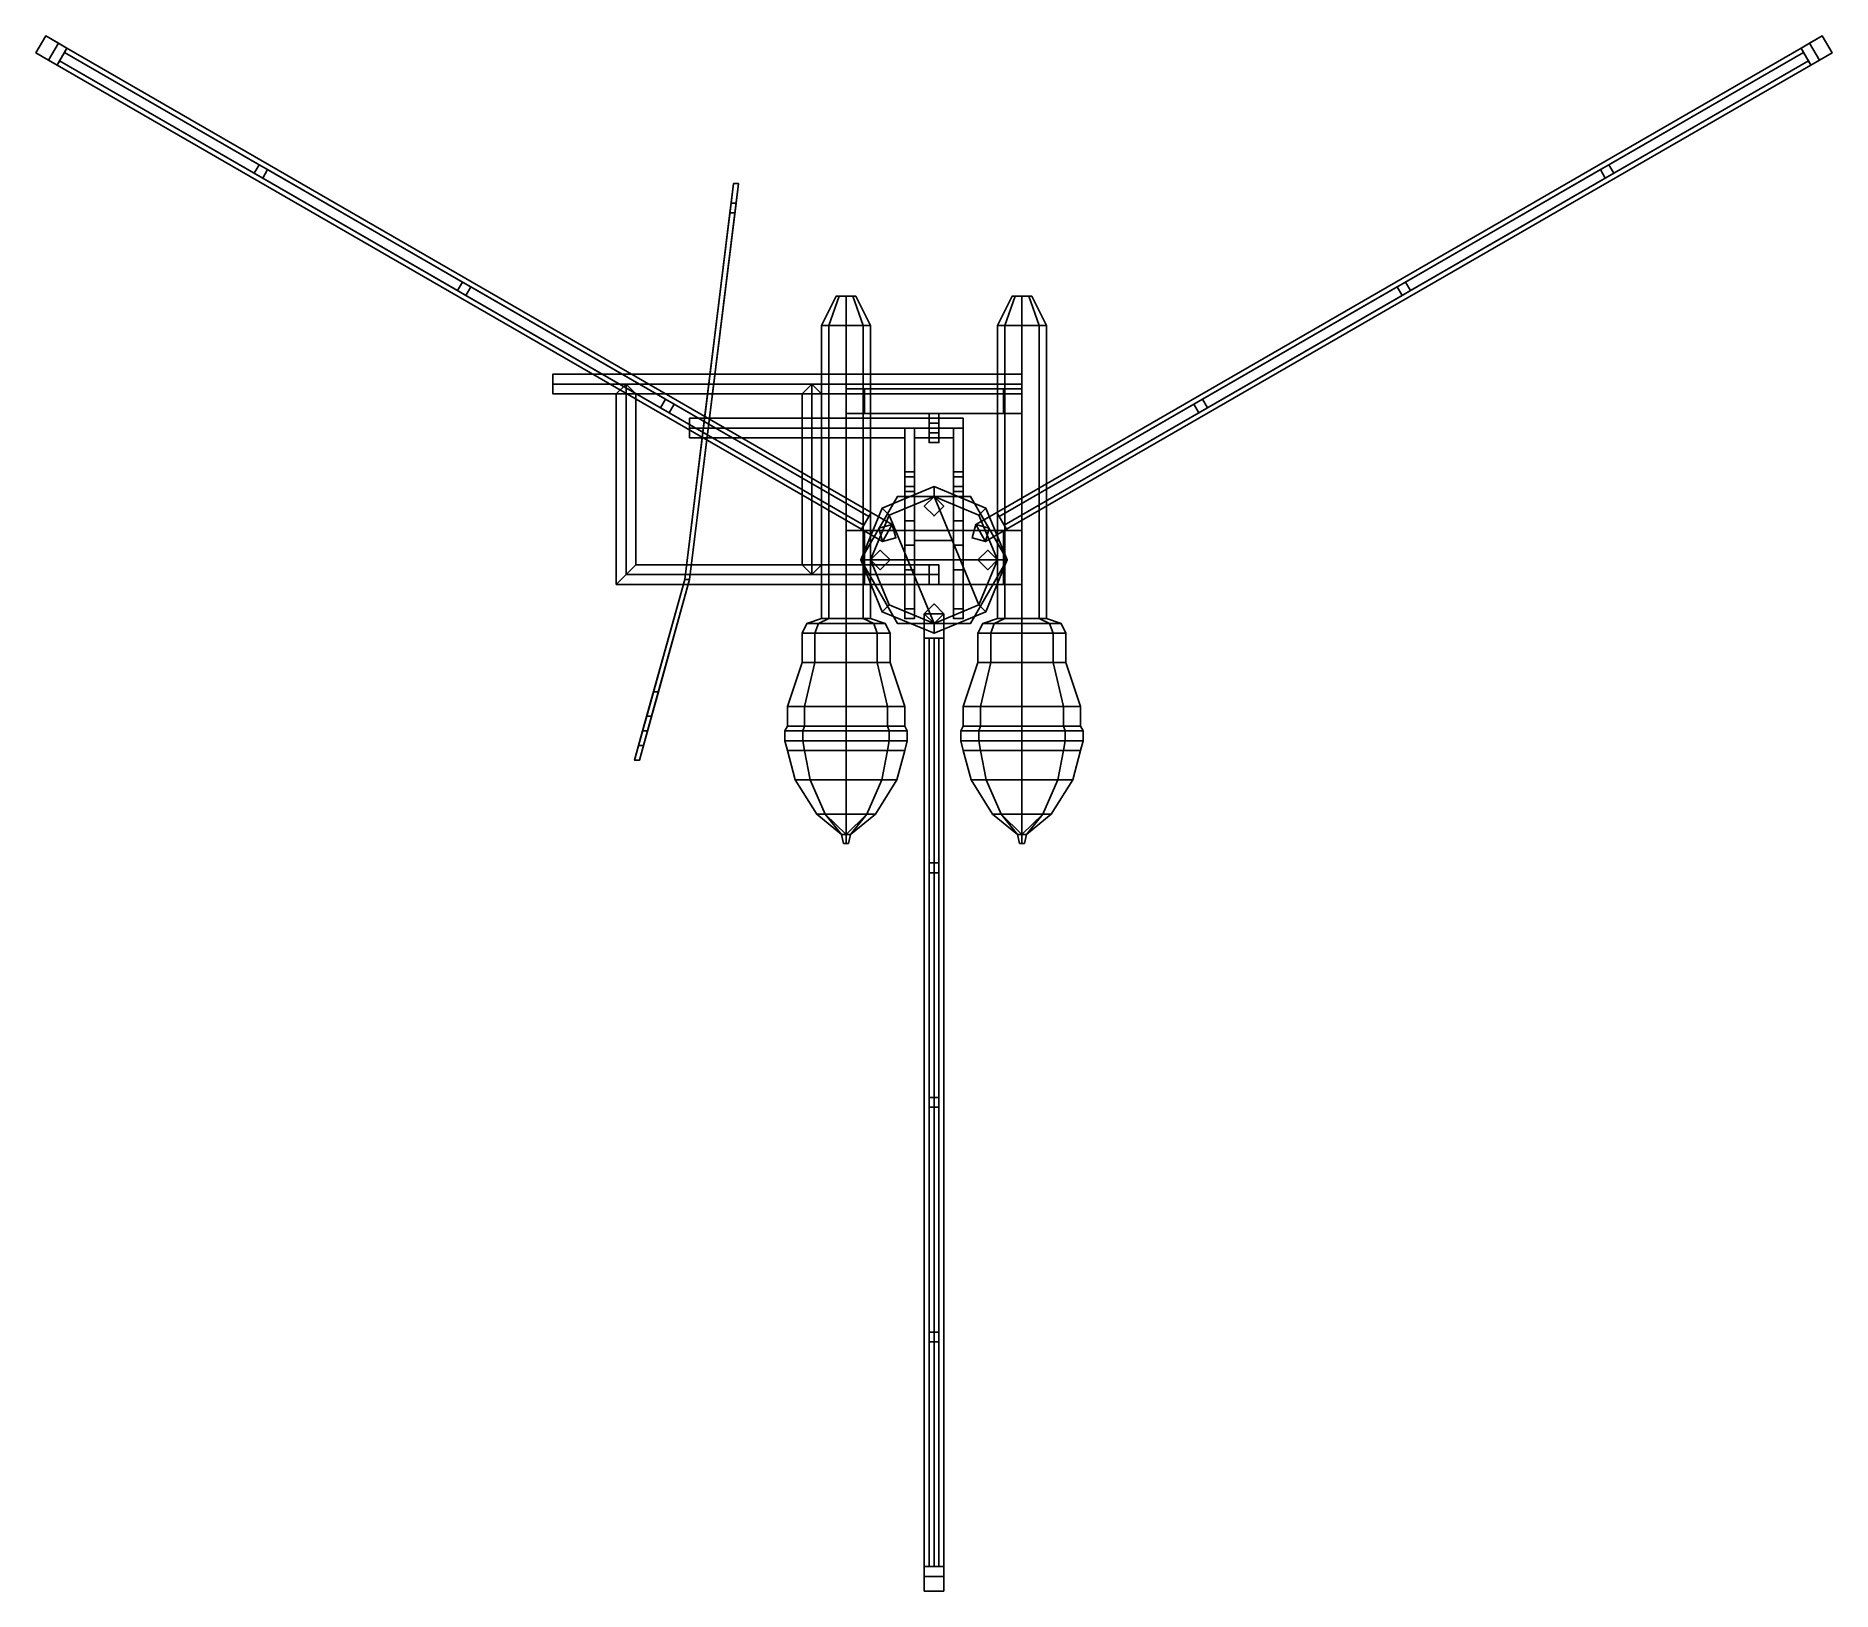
# Model space of a CAD drawing. Header units: millimetres. Extents: x -1.8 to 1.8, y -2.1 to 10.7.
# Drawn here: x -1.837 to 1.837, y -2.11 to 1.072 of the extents above.
import ezdxf

# ---------------------------------------------------------------- set-up
doc = ezdxf.new("R2010")
doc.units = ezdxf.units.MM
for name, color, linetype in [('rocket', 1, 'Continuous'), ('tmp', 4, 'Continuous'), ('trail', 6, 'Continuous'), ('turret', 2, 'Continuous')]:
    doc.layers.add(name, color=color, linetype=linetype)

msp = doc.modelspace()

# ---------------------------------------------------------------- linework, layer by layer
for points in [[(0, 0.15, 0.32), (-0.1061, 0.1061, 0.32), (-0.1061, 0.1061, 0.35), (0, 0.15, 0.35)], [(0.1061, 0.1061, 0.32), (0, 0.15, 0.32), (0, 0.15, 0.35), (0.1061, 0.1061, 0.35)], [(-0.075, 0.1299, 0.2), (-0.15, 0, 0.2), (-0.15, 0, 0.23), (-0.075, 0.1299, 0.23)], [(-0.075, 0.1299, 0.06), (-0.15, 0, 0.06), (-0.15, 0, 0.09), (-0.075, 0.1299, 0.09)], [(0.075, 0.1299, 0.09), (-0.075, 0.1299, 0.09), (-0.15, 0, 0.09), (0.15, 0, 0.09)], [(0.075, 0.1299, 0.23), (-0.075, 0.1299, 0.23), (-0.15, 0, 0.23), (0.15, 0, 0.23)], [(0.075, 0.1299, 0.2), (-0.075, 0.1299, 0.2), (-0.075, 0.1299, 0.23), (0.075, 0.1299, 0.23)], [(0.075, 0.1299, 0.06), (-0.075, 0.1299, 0.06), (-0.075, 0.1299, 0.09), (0.075, 0.1299, 0.09)], [(0, 0.13, 0.23), (-0.02, 0.11, 0.23), (-0.02, 0.11, 0.32), (0, 0.13, 0.32)], [(0.02, 0.11, 0.23), (0, 0.13, 0.23), (0, 0.13, 0.32), (0.02, 0.11, 0.32)], [(0.15, 0, 0.2), (0.075, 0.1299, 0.2), (0.075, 0.1299, 0.23), (0.15, 0, 0.23)], [(0.15, 0, 0.06), (0.075, 0.1299, 0.06), (0.075, 0.1299, 0.09), (0.15, 0, 0.09)], [(-0.1061, 0.1061, 0.32), (-0.15, 0, 0.32), (-0.15, 0, 0.35), (-0.1061, 0.1061, 0.35)], [(-0.02, 0.11, 0.23), (0, 0.09, 0.23), (0, 0.09, 0.32), (-0.02, 0.11, 0.32)], [(0, 0.09, 0.23), (0.02, 0.11, 0.23), (0.02, 0.11, 0.32), (0, 0.09, 0.32)], [(0.15, 0, 0.32), (0.1061, 0.1061, 0.32), (0.1061, 0.1061, 0.35), (0.15, 0, 0.35)], [(-0.15, 0, 0.32), (-0.1061, -0.1061, 0.32), (-0.1061, -0.1061, 0.35), (-0.15, 0, 0.35)], [(-0.15, 0, 0.2), (-0.075, -0.1299, 0.2), (-0.075, -0.1299, 0.23), (-0.15, 0, 0.23)], [(-0.15, 0, 0.06), (-0.075, -0.1299, 0.06), (-0.075, -0.1299, 0.09), (-0.15, 0, 0.09)], [(0.15, 0, 0.09), (-0.15, 0, 0.09), (-0.075, -0.1299, 0.09), (0.075, -0.1299, 0.09)], [(0.15, 0, 0.23), (-0.15, 0, 0.23), (-0.075, -0.1299, 0.23), (0.075, -0.1299, 0.23)], [(-0.11, 0.02, 0.23), (-0.13, 0, 0.23), (-0.13, 0, 0.32), (-0.11, 0.02, 0.32)], [(-0.13, 0, 0.23), (-0.11, -0.02, 0.23), (-0.11, -0.02, 0.32), (-0.13, 0, 0.32)], [(-0.09, 0, 0.23), (-0.11, 0.02, 0.23), (-0.11, 0.02, 0.32), (-0.09, 0, 0.32)], [(-0.11, -0.02, 0.23), (-0.09, 0, 0.23), (-0.09, 0, 0.32), (-0.11, -0.02, 0.32)], [(0.075, -0.1299, 0.2), (0.15, 0, 0.2), (0.15, 0, 0.23), (0.075, -0.1299, 0.23)], [(0.075, -0.1299, 0.06), (0.15, 0, 0.06), (0.15, 0, 0.09), (0.075, -0.1299, 0.09)], [(0.11, 0.02, 0.23), (0.09, 0, 0.23), (0.09, 0, 0.32), (0.11, 0.02, 0.32)], [(0.1061, -0.1061, 0.32), (0.15, 0, 0.32), (0.15, 0, 0.35), (0.1061, -0.1061, 0.35)], [(0.13, 0, 0.23), (0.11, 0.02, 0.23), (0.11, 0.02, 0.32), (0.13, 0, 0.32)], [(0.09, 0, 0.23), (0.11, -0.02, 0.23), (0.11, -0.02, 0.32), (0.09, 0, 0.32)], [(0.11, -0.02, 0.23), (0.13, 0, 0.23), (0.13, 0, 0.32), (0.11, -0.02, 0.32)], [(-0.1061, -0.1061, 0.32), (0, -0.15, 0.32), (0, -0.15, 0.35), (-0.1061, -0.1061, 0.35)], [(0, -0.09, 0.23), (-0.02, -0.11, 0.23), (-0.02, -0.11, 0.32), (0, -0.09, 0.32)], [(-0.02, -0.11, 0.23), (0, -0.13, 0.23), (0, -0.13, 0.32), (-0.02, -0.11, 0.32)], [(0.02, -0.11, 0.23), (0, -0.09, 0.23), (0, -0.09, 0.32), (0.02, -0.11, 0.32)], [(0, -0.15, 0.32), (0.1061, -0.1061, 0.32), (0.1061, -0.1061, 0.35), (0, -0.15, 0.35)], [(0, -0.13, 0.23), (0.02, -0.11, 0.23), (0.02, -0.11, 0.32), (0, -0.13, 0.32)], [(-0.075, -0.1299, 0.2), (0.075, -0.1299, 0.2), (0.075, -0.1299, 0.23), (-0.075, -0.1299, 0.23)], [(-0.075, -0.1299, 0.06), (0.075, -0.1299, 0.06), (0.075, -0.1299, 0.09), (-0.075, -0.1299, 0.09)]]:
    msp.add_3dface(points)
at = {"layer": 'rocket'}
for points in [[(-0.1941, 0.54, 0.6041), (-0.2, 0.54, 0.59), (-0.23, 0.48, 0.59), (-0.2154, 0.48, 0.6254)], [(-0.2, 0.54, 0.59), (-0.1941, 0.54, 0.5759), (-0.2154, 0.48, 0.5546), (-0.23, 0.48, 0.59)], [(-0.18, 0.54, 0.61), (-0.1941, 0.54, 0.6041), (-0.2154, 0.48, 0.6254), (-0.18, 0.48, 0.64)], [(-0.1941, 0.54, 0.5759), (-0.18, 0.54, 0.57), (-0.18, 0.48, 0.54), (-0.2154, 0.48, 0.5546)], [(-0.18, 0.54, 0.61), (-0.1941, 0.54, 0.5759), (-0.2, 0.54, 0.59), (-0.1941, 0.54, 0.6041)], [(-0.1659, 0.54, 0.6041), (-0.18, 0.54, 0.57), (-0.1941, 0.54, 0.5759), (-0.18, 0.54, 0.61)], [(-0.16, 0.54, 0.59), (-0.1659, 0.54, 0.5759), (-0.18, 0.54, 0.57), (-0.1659, 0.54, 0.6041)], [(-0.1659, 0.54, 0.6041), (-0.18, 0.54, 0.61), (-0.18, 0.48, 0.64), (-0.1446, 0.48, 0.6254)], [(-0.18, 0.54, 0.57), (-0.1659, 0.54, 0.5759), (-0.1446, 0.48, 0.5546), (-0.18, 0.48, 0.54)], [(-0.16, 0.54, 0.59), (-0.1659, 0.54, 0.6041), (-0.1446, 0.48, 0.6254), (-0.13, 0.48, 0.59)], [(-0.1659, 0.54, 0.5759), (-0.16, 0.54, 0.59), (-0.13, 0.48, 0.59), (-0.1446, 0.48, 0.5546)], [(0.1659, 0.54, 0.6041), (0.16, 0.54, 0.59), (0.13, 0.48, 0.59), (0.1446, 0.48, 0.6254)], [(0.16, 0.54, 0.59), (0.1659, 0.54, 0.5759), (0.1446, 0.48, 0.5546), (0.13, 0.48, 0.59)], [(0.18, 0.54, 0.61), (0.1659, 0.54, 0.6041), (0.1446, 0.48, 0.6254), (0.18, 0.48, 0.64)], [(0.1659, 0.54, 0.5759), (0.18, 0.54, 0.57), (0.18, 0.48, 0.54), (0.1446, 0.48, 0.5546)], [(0.18, 0.54, 0.61), (0.1659, 0.54, 0.5759), (0.16, 0.54, 0.59), (0.1659, 0.54, 0.6041)], [(0.1941, 0.54, 0.6041), (0.18, 0.54, 0.57), (0.1659, 0.54, 0.5759), (0.18, 0.54, 0.61)], [(0.1941, 0.54, 0.6041), (0.18, 0.54, 0.61), (0.18, 0.48, 0.64), (0.2154, 0.48, 0.6254)], [(0.18, 0.54, 0.57), (0.1941, 0.54, 0.5759), (0.2154, 0.48, 0.5546), (0.18, 0.48, 0.54)], [(0.2, 0.54, 0.59), (0.1941, 0.54, 0.5759), (0.18, 0.54, 0.57), (0.1941, 0.54, 0.6041)], [(0.2, 0.54, 0.59), (0.1941, 0.54, 0.6041), (0.2154, 0.48, 0.6254), (0.23, 0.48, 0.59)], [(0.1941, 0.54, 0.5759), (0.2, 0.54, 0.59), (0.23, 0.48, 0.59), (0.2154, 0.48, 0.5546)], [(-0.2154, 0.48, 0.6254), (-0.23, 0.48, 0.59), (-0.23, -0.12, 0.59), (-0.2154, -0.12, 0.6254)], [(-0.23, 0.48, 0.59), (-0.2154, 0.48, 0.5546), (-0.2154, -0.12, 0.5546), (-0.23, -0.12, 0.59)], [(-0.18, 0.48, 0.64), (-0.2154, 0.48, 0.6254), (-0.2154, -0.12, 0.6254), (-0.18, -0.12, 0.64)], [(-0.2154, 0.48, 0.5546), (-0.18, 0.48, 0.54), (-0.18, -0.12, 0.54), (-0.2154, -0.12, 0.5546)], [(-0.1446, 0.48, 0.6254), (-0.18, 0.48, 0.64), (-0.18, -0.12, 0.64), (-0.1446, -0.12, 0.6254)], [(-0.18, 0.48, 0.54), (-0.1446, 0.48, 0.5546), (-0.1446, -0.12, 0.5546), (-0.18, -0.12, 0.54)], [(-0.13, 0.48, 0.59), (-0.1446, 0.48, 0.6254), (-0.1446, -0.12, 0.6254), (-0.13, -0.12, 0.59)], [(-0.1446, 0.48, 0.5546), (-0.13, 0.48, 0.59), (-0.13, -0.12, 0.59), (-0.1446, -0.12, 0.5546)], [(0.1446, 0.48, 0.6254), (0.13, 0.48, 0.59), (0.13, -0.12, 0.59), (0.1446, -0.12, 0.6254)], [(0.13, 0.48, 0.59), (0.1446, 0.48, 0.5546), (0.1446, -0.12, 0.5546), (0.13, -0.12, 0.59)], [(0.18, 0.48, 0.64), (0.1446, 0.48, 0.6254), (0.1446, -0.12, 0.6254), (0.18, -0.12, 0.64)], [(0.1446, 0.48, 0.5546), (0.18, 0.48, 0.54), (0.18, -0.12, 0.54), (0.1446, -0.12, 0.5546)], [(0.2154, 0.48, 0.6254), (0.18, 0.48, 0.64), (0.18, -0.12, 0.64), (0.2154, -0.12, 0.6254)], [(0.18, 0.48, 0.54), (0.2154, 0.48, 0.5546), (0.2154, -0.12, 0.5546), (0.18, -0.12, 0.54)], [(0.23, 0.48, 0.59), (0.2154, 0.48, 0.6254), (0.2154, -0.12, 0.6254), (0.23, -0.12, 0.59)], [(0.2154, 0.48, 0.5546), (0.23, 0.48, 0.59), (0.23, -0.12, 0.59), (0.2154, -0.12, 0.5546)], [(-0.2366, -0.13, 0.6466), (-0.26, -0.13, 0.59), (-0.27, -0.15, 0.59), (-0.2436, -0.15, 0.6536)], [(-0.26, -0.13, 0.59), (-0.2366, -0.13, 0.5334), (-0.2436, -0.15, 0.5264), (-0.27, -0.15, 0.59)], [(-0.2154, -0.12, 0.6254), (-0.23, -0.12, 0.59), (-0.26, -0.13, 0.59), (-0.2366, -0.13, 0.6466)], [(-0.23, -0.12, 0.59), (-0.2154, -0.12, 0.5546), (-0.2366, -0.13, 0.5334), (-0.26, -0.13, 0.59)], [(-0.2366, -0.13, 0.5334), (-0.18, -0.13, 0.51), (-0.18, -0.15, 0.5), (-0.2436, -0.15, 0.5264)], [(-0.18, -0.13, 0.67), (-0.2366, -0.13, 0.6466), (-0.2436, -0.15, 0.6536), (-0.18, -0.15, 0.68)], [(-0.2154, -0.12, 0.5546), (-0.18, -0.12, 0.54), (-0.18, -0.13, 0.51), (-0.2366, -0.13, 0.5334)], [(-0.18, -0.12, 0.64), (-0.2154, -0.12, 0.6254), (-0.2366, -0.13, 0.6466), (-0.18, -0.13, 0.67)], [(-0.18, -0.12, 0.54), (-0.1446, -0.12, 0.5546), (-0.1234, -0.13, 0.5334), (-0.18, -0.13, 0.51)], [(-0.1446, -0.12, 0.6254), (-0.18, -0.12, 0.64), (-0.18, -0.13, 0.67), (-0.1234, -0.13, 0.6466)], [(-0.18, -0.13, 0.51), (-0.1234, -0.13, 0.5334), (-0.1164, -0.15, 0.5264), (-0.18, -0.15, 0.5)], [(-0.1234, -0.13, 0.6466), (-0.18, -0.13, 0.67), (-0.18, -0.15, 0.68), (-0.1164, -0.15, 0.6536)], [(-0.13, -0.12, 0.59), (-0.1446, -0.12, 0.6254), (-0.1234, -0.13, 0.6466), (-0.1, -0.13, 0.59)], [(-0.1446, -0.12, 0.5546), (-0.13, -0.12, 0.59), (-0.1, -0.13, 0.59), (-0.1234, -0.13, 0.5334)], [(-0.1, -0.13, 0.59), (-0.1234, -0.13, 0.6466), (-0.1164, -0.15, 0.6536), (-0.09, -0.15, 0.59)], [(-0.1234, -0.13, 0.5334), (-0.1, -0.13, 0.59), (-0.09, -0.15, 0.59), (-0.1164, -0.15, 0.5264)], [(0.1234, -0.13, 0.6466), (0.1, -0.13, 0.59), (0.09, -0.15, 0.59), (0.1164, -0.15, 0.6536)], [(0.1, -0.13, 0.59), (0.1234, -0.13, 0.5334), (0.1164, -0.15, 0.5264), (0.09, -0.15, 0.59)], [(0.1446, -0.12, 0.6254), (0.13, -0.12, 0.59), (0.1, -0.13, 0.59), (0.1234, -0.13, 0.6466)], [(0.13, -0.12, 0.59), (0.1446, -0.12, 0.5546), (0.1234, -0.13, 0.5334), (0.1, -0.13, 0.59)], [(0.18, -0.13, 0.67), (0.1234, -0.13, 0.6466), (0.1164, -0.15, 0.6536), (0.18, -0.15, 0.68)], [(0.1234, -0.13, 0.5334), (0.18, -0.13, 0.51), (0.18, -0.15, 0.5), (0.1164, -0.15, 0.5264)], [(0.18, -0.12, 0.64), (0.1446, -0.12, 0.6254), (0.1234, -0.13, 0.6466), (0.18, -0.13, 0.67)], [(0.1446, -0.12, 0.5546), (0.18, -0.12, 0.54), (0.18, -0.13, 0.51), (0.1234, -0.13, 0.5334)], [(0.2154, -0.12, 0.6254), (0.18, -0.12, 0.64), (0.18, -0.13, 0.67), (0.2366, -0.13, 0.6466)], [(0.18, -0.12, 0.54), (0.2154, -0.12, 0.5546), (0.2366, -0.13, 0.5334), (0.18, -0.13, 0.51)], [(0.2366, -0.13, 0.6466), (0.18, -0.13, 0.67), (0.18, -0.15, 0.68), (0.2436, -0.15, 0.6536)], [(0.18, -0.13, 0.51), (0.2366, -0.13, 0.5334), (0.2436, -0.15, 0.5264), (0.18, -0.15, 0.5)], [(0.23, -0.12, 0.59), (0.2154, -0.12, 0.6254), (0.2366, -0.13, 0.6466), (0.26, -0.13, 0.59)], [(0.2154, -0.12, 0.5546), (0.23, -0.12, 0.59), (0.26, -0.13, 0.59), (0.2366, -0.13, 0.5334)], [(0.26, -0.13, 0.59), (0.2366, -0.13, 0.6466), (0.2436, -0.15, 0.6536), (0.27, -0.15, 0.59)], [(0.2366, -0.13, 0.5334), (0.26, -0.13, 0.59), (0.27, -0.15, 0.59), (0.2436, -0.15, 0.5264)], [(-0.2436, -0.15, 0.6536), (-0.27, -0.15, 0.59), (-0.27, -0.21, 0.59), (-0.2436, -0.21, 0.6536)], [(-0.27, -0.15, 0.59), (-0.2436, -0.15, 0.5264), (-0.2436, -0.21, 0.5264), (-0.27, -0.21, 0.59)], [(-0.2436, -0.15, 0.5264), (-0.18, -0.15, 0.5), (-0.18, -0.21, 0.5), (-0.2436, -0.21, 0.5264)], [(-0.18, -0.15, 0.68), (-0.2436, -0.15, 0.6536), (-0.2436, -0.21, 0.6536), (-0.18, -0.21, 0.68)], [(-0.18, -0.15, 0.5), (-0.1164, -0.15, 0.5264), (-0.1164, -0.21, 0.5264), (-0.18, -0.21, 0.5)], [(-0.1164, -0.15, 0.6536), (-0.18, -0.15, 0.68), (-0.18, -0.21, 0.68), (-0.1164, -0.21, 0.6536)], [(-0.09, -0.15, 0.59), (-0.1164, -0.15, 0.6536), (-0.1164, -0.21, 0.6536), (-0.09, -0.21, 0.59)], [(-0.1164, -0.15, 0.5264), (-0.09, -0.15, 0.59), (-0.09, -0.21, 0.59), (-0.1164, -0.21, 0.5264)], [(0.1164, -0.15, 0.6536), (0.09, -0.15, 0.59), (0.09, -0.21, 0.59), (0.1164, -0.21, 0.6536)], [(0.09, -0.15, 0.59), (0.1164, -0.15, 0.5264), (0.1164, -0.21, 0.5264), (0.09, -0.21, 0.59)], [(0.18, -0.15, 0.68), (0.1164, -0.15, 0.6536), (0.1164, -0.21, 0.6536), (0.18, -0.21, 0.68)], [(0.1164, -0.15, 0.5264), (0.18, -0.15, 0.5), (0.18, -0.21, 0.5), (0.1164, -0.21, 0.5264)], [(0.2436, -0.15, 0.6536), (0.18, -0.15, 0.68), (0.18, -0.21, 0.68), (0.2436, -0.21, 0.6536)], [(0.18, -0.15, 0.5), (0.2436, -0.15, 0.5264), (0.2436, -0.21, 0.5264), (0.18, -0.21, 0.5)], [(0.27, -0.15, 0.59), (0.2436, -0.15, 0.6536), (0.2436, -0.21, 0.6536), (0.27, -0.21, 0.59)], [(0.2436, -0.15, 0.5264), (0.27, -0.15, 0.59), (0.27, -0.21, 0.59), (0.2436, -0.21, 0.5264)], [(-0.27, -0.21, 0.59), (-0.2436, -0.21, 0.5264), (-0.2649, -0.3, 0.5051), (-0.3, -0.3, 0.59)], [(-0.2436, -0.21, 0.6536), (-0.27, -0.21, 0.59), (-0.3, -0.3, 0.59), (-0.2649, -0.3, 0.6749)], [(-0.2436, -0.21, 0.5264), (-0.18, -0.21, 0.5), (-0.18, -0.3, 0.47), (-0.2649, -0.3, 0.5051)], [(-0.18, -0.21, 0.68), (-0.2436, -0.21, 0.6536), (-0.2649, -0.3, 0.6749), (-0.18, -0.3, 0.71)], [(-0.18, -0.21, 0.5), (-0.1164, -0.21, 0.5264), (-0.0951, -0.3, 0.5051), (-0.18, -0.3, 0.47)], [(-0.1164, -0.21, 0.6536), (-0.18, -0.21, 0.68), (-0.18, -0.3, 0.71), (-0.0951, -0.3, 0.6749)], [(-0.1164, -0.21, 0.5264), (-0.09, -0.21, 0.59), (-0.06, -0.3, 0.59), (-0.0951, -0.3, 0.5051)], [(-0.09, -0.21, 0.59), (-0.1164, -0.21, 0.6536), (-0.0951, -0.3, 0.6749), (-0.06, -0.3, 0.59)], [(0.1164, -0.21, 0.6536), (0.09, -0.21, 0.59), (0.06, -0.3, 0.59), (0.0951, -0.3, 0.6749)], [(0.09, -0.21, 0.59), (0.1164, -0.21, 0.5264), (0.0951, -0.3, 0.5051), (0.06, -0.3, 0.59)], [(0.18, -0.21, 0.68), (0.1164, -0.21, 0.6536), (0.0951, -0.3, 0.6749), (0.18, -0.3, 0.71)], [(0.1164, -0.21, 0.5264), (0.18, -0.21, 0.5), (0.18, -0.3, 0.47), (0.0951, -0.3, 0.5051)], [(0.2436, -0.21, 0.6536), (0.18, -0.21, 0.68), (0.18, -0.3, 0.71), (0.2649, -0.3, 0.6749)], [(0.18, -0.21, 0.5), (0.2436, -0.21, 0.5264), (0.2649, -0.3, 0.5051), (0.18, -0.3, 0.47)], [(0.27, -0.21, 0.59), (0.2436, -0.21, 0.6536), (0.2649, -0.3, 0.6749), (0.3, -0.3, 0.59)], [(0.2436, -0.21, 0.5264), (0.27, -0.21, 0.59), (0.3, -0.3, 0.59), (0.2649, -0.3, 0.5051)], [(-0.3, -0.3, 0.59), (-0.2649, -0.3, 0.5051), (-0.2649, -0.34, 0.5051), (-0.3, -0.34, 0.59)], [(-0.2649, -0.3, 0.6749), (-0.3, -0.3, 0.59), (-0.3, -0.34, 0.59), (-0.2649, -0.34, 0.6749)], [(-0.2649, -0.3, 0.5051), (-0.18, -0.3, 0.47), (-0.18, -0.34, 0.47), (-0.2649, -0.34, 0.5051)], [(-0.18, -0.3, 0.71), (-0.2649, -0.3, 0.6749), (-0.2649, -0.34, 0.6749), (-0.18, -0.34, 0.71)], [(-0.18, -0.3, 0.47), (-0.0951, -0.3, 0.5051), (-0.0951, -0.34, 0.5051), (-0.18, -0.34, 0.47)], [(-0.0951, -0.3, 0.6749), (-0.18, -0.3, 0.71), (-0.18, -0.34, 0.71), (-0.0951, -0.34, 0.6749)], [(-0.0951, -0.3, 0.5051), (-0.06, -0.3, 0.59), (-0.06, -0.34, 0.59), (-0.0951, -0.34, 0.5051)], [(-0.06, -0.3, 0.59), (-0.0951, -0.3, 0.6749), (-0.0951, -0.34, 0.6749), (-0.06, -0.34, 0.59)], [(0.0951, -0.3, 0.6749), (0.06, -0.3, 0.59), (0.06, -0.34, 0.59), (0.0951, -0.34, 0.6749)], [(0.06, -0.3, 0.59), (0.0951, -0.3, 0.5051), (0.0951, -0.34, 0.5051), (0.06, -0.34, 0.59)], [(0.18, -0.3, 0.71), (0.0951, -0.3, 0.6749), (0.0951, -0.34, 0.6749), (0.18, -0.34, 0.71)], [(0.0951, -0.3, 0.5051), (0.18, -0.3, 0.47), (0.18, -0.34, 0.47), (0.0951, -0.34, 0.5051)], [(0.2649, -0.3, 0.6749), (0.18, -0.3, 0.71), (0.18, -0.34, 0.71), (0.2649, -0.34, 0.6749)], [(0.18, -0.3, 0.47), (0.2649, -0.3, 0.5051), (0.2649, -0.34, 0.5051), (0.18, -0.34, 0.47)], [(0.3, -0.3, 0.59), (0.2649, -0.3, 0.6749), (0.2649, -0.34, 0.6749), (0.3, -0.34, 0.59)], [(0.2649, -0.3, 0.5051), (0.3, -0.3, 0.59), (0.3, -0.34, 0.59), (0.2649, -0.34, 0.5051)], [(-0.3, -0.34, 0.59), (-0.2649, -0.34, 0.5051), (-0.2684, -0.35, 0.5016), (-0.305, -0.35, 0.59)], [(-0.2649, -0.34, 0.6749), (-0.3, -0.34, 0.59), (-0.305, -0.35, 0.59), (-0.2684, -0.35, 0.6784)], [(-0.305, -0.35, 0.59), (-0.2684, -0.35, 0.5016), (-0.2684, -0.37, 0.5016), (-0.305, -0.37, 0.59)], [(-0.2684, -0.35, 0.6784), (-0.305, -0.35, 0.59), (-0.305, -0.37, 0.59), (-0.2684, -0.37, 0.6784)], [(-0.2649, -0.34, 0.5051), (-0.18, -0.34, 0.47), (-0.18, -0.35, 0.465), (-0.2684, -0.35, 0.5016)], [(-0.18, -0.34, 0.71), (-0.2649, -0.34, 0.6749), (-0.2684, -0.35, 0.6784), (-0.18, -0.35, 0.715)], [(-0.2684, -0.35, 0.5016), (-0.18, -0.35, 0.465), (-0.18, -0.37, 0.465), (-0.2684, -0.37, 0.5016)], [(-0.18, -0.35, 0.715), (-0.2684, -0.35, 0.6784), (-0.2684, -0.37, 0.6784), (-0.18, -0.37, 0.715)], [(-0.18, -0.34, 0.47), (-0.0951, -0.34, 0.5051), (-0.0916, -0.35, 0.5016), (-0.18, -0.35, 0.465)], [(-0.0951, -0.34, 0.6749), (-0.18, -0.34, 0.71), (-0.18, -0.35, 0.715), (-0.0916, -0.35, 0.6784)], [(-0.18, -0.35, 0.465), (-0.0916, -0.35, 0.5016), (-0.0916, -0.37, 0.5016), (-0.18, -0.37, 0.465)], [(-0.0916, -0.35, 0.6784), (-0.18, -0.35, 0.715), (-0.18, -0.37, 0.715), (-0.0916, -0.37, 0.6784)], [(-0.0951, -0.34, 0.5051), (-0.06, -0.34, 0.59), (-0.055, -0.35, 0.59), (-0.0916, -0.35, 0.5016)], [(-0.06, -0.34, 0.59), (-0.0951, -0.34, 0.6749), (-0.0916, -0.35, 0.6784), (-0.055, -0.35, 0.59)], [(-0.0916, -0.35, 0.5016), (-0.055, -0.35, 0.59), (-0.055, -0.37, 0.59), (-0.0916, -0.37, 0.5016)], [(-0.055, -0.35, 0.59), (-0.0916, -0.35, 0.6784), (-0.0916, -0.37, 0.6784), (-0.055, -0.37, 0.59)], [(0.0951, -0.34, 0.6749), (0.06, -0.34, 0.59), (0.055, -0.35, 0.59), (0.0916, -0.35, 0.6784)], [(0.06, -0.34, 0.59), (0.0951, -0.34, 0.5051), (0.0916, -0.35, 0.5016), (0.055, -0.35, 0.59)], [(0.0916, -0.35, 0.6784), (0.055, -0.35, 0.59), (0.055, -0.37, 0.59), (0.0916, -0.37, 0.6784)], [(0.055, -0.35, 0.59), (0.0916, -0.35, 0.5016), (0.0916, -0.37, 0.5016), (0.055, -0.37, 0.59)], [(0.18, -0.34, 0.71), (0.0951, -0.34, 0.6749), (0.0916, -0.35, 0.6784), (0.18, -0.35, 0.715)], [(0.0951, -0.34, 0.5051), (0.18, -0.34, 0.47), (0.18, -0.35, 0.465), (0.0916, -0.35, 0.5016)], [(0.18, -0.35, 0.715), (0.0916, -0.35, 0.6784), (0.0916, -0.37, 0.6784), (0.18, -0.37, 0.715)], [(0.0916, -0.35, 0.5016), (0.18, -0.35, 0.465), (0.18, -0.37, 0.465), (0.0916, -0.37, 0.5016)], [(0.2649, -0.34, 0.6749), (0.18, -0.34, 0.71), (0.18, -0.35, 0.715), (0.2684, -0.35, 0.6784)], [(0.18, -0.34, 0.47), (0.2649, -0.34, 0.5051), (0.2684, -0.35, 0.5016), (0.18, -0.35, 0.465)], [(0.2684, -0.35, 0.6784), (0.18, -0.35, 0.715), (0.18, -0.37, 0.715), (0.2684, -0.37, 0.6784)], [(0.18, -0.35, 0.465), (0.2684, -0.35, 0.5016), (0.2684, -0.37, 0.5016), (0.18, -0.37, 0.465)], [(0.3, -0.34, 0.59), (0.2649, -0.34, 0.6749), (0.2684, -0.35, 0.6784), (0.305, -0.35, 0.59)], [(0.2649, -0.34, 0.5051), (0.3, -0.34, 0.59), (0.305, -0.35, 0.59), (0.2684, -0.35, 0.5016)], [(0.305, -0.35, 0.59), (0.2684, -0.35, 0.6784), (0.2684, -0.37, 0.6784), (0.305, -0.37, 0.59)], [(0.2684, -0.35, 0.5016), (0.305, -0.35, 0.59), (0.305, -0.37, 0.59), (0.2684, -0.37, 0.5016)], [(-0.2649, -0.39, 0.5051), (-0.3, -0.39, 0.59), (-0.305, -0.37, 0.59), (-0.2684, -0.37, 0.5016)], [(-0.3, -0.39, 0.59), (-0.2649, -0.39, 0.6749), (-0.2684, -0.37, 0.6784), (-0.305, -0.37, 0.59)], [(-0.2839, -0.45, 0.59), (-0.3, -0.39, 0.59), (-0.2649, -0.39, 0.5051), (-0.2535, -0.45, 0.5165)], [(-0.2535, -0.45, 0.6635), (-0.2649, -0.39, 0.6749), (-0.3, -0.39, 0.59), (-0.2839, -0.45, 0.59)], [(-0.18, -0.39, 0.47), (-0.2649, -0.39, 0.5051), (-0.2684, -0.37, 0.5016), (-0.18, -0.37, 0.465)], [(-0.2649, -0.39, 0.6749), (-0.18, -0.39, 0.71), (-0.18, -0.37, 0.715), (-0.2684, -0.37, 0.6784)], [(-0.2535, -0.45, 0.5165), (-0.2649, -0.39, 0.5051), (-0.18, -0.39, 0.47), (-0.18, -0.45, 0.4861)], [(-0.18, -0.45, 0.6939), (-0.18, -0.39, 0.71), (-0.2649, -0.39, 0.6749), (-0.2535, -0.45, 0.6635)], [(-0.0951, -0.39, 0.5051), (-0.18, -0.39, 0.47), (-0.18, -0.37, 0.465), (-0.0916, -0.37, 0.5016)], [(-0.18, -0.39, 0.71), (-0.0951, -0.39, 0.6749), (-0.0916, -0.37, 0.6784), (-0.18, -0.37, 0.715)], [(-0.18, -0.45, 0.4861), (-0.18, -0.39, 0.47), (-0.0951, -0.39, 0.5051), (-0.1065, -0.45, 0.5165)], [(-0.1065, -0.45, 0.6635), (-0.0951, -0.39, 0.6749), (-0.18, -0.39, 0.71), (-0.18, -0.45, 0.6939)], [(-0.1065, -0.45, 0.5165), (-0.0951, -0.39, 0.5051), (-0.06, -0.39, 0.59), (-0.0761, -0.45, 0.59)], [(-0.0761, -0.45, 0.59), (-0.06, -0.39, 0.59), (-0.0951, -0.39, 0.6749), (-0.1065, -0.45, 0.6635)], [(-0.06, -0.39, 0.59), (-0.0951, -0.39, 0.5051), (-0.0916, -0.37, 0.5016), (-0.055, -0.37, 0.59)], [(-0.0951, -0.39, 0.6749), (-0.06, -0.39, 0.59), (-0.055, -0.37, 0.59), (-0.0916, -0.37, 0.6784)], [(0.0951, -0.39, 0.5051), (0.06, -0.39, 0.59), (0.055, -0.37, 0.59), (0.0916, -0.37, 0.5016)], [(0.06, -0.39, 0.59), (0.0951, -0.39, 0.6749), (0.0916, -0.37, 0.6784), (0.055, -0.37, 0.59)], [(0.0761, -0.45, 0.59), (0.06, -0.39, 0.59), (0.0951, -0.39, 0.5051), (0.1065, -0.45, 0.5165)], [(0.1065, -0.45, 0.6635), (0.0951, -0.39, 0.6749), (0.06, -0.39, 0.59), (0.0761, -0.45, 0.59)], [(0.18, -0.39, 0.47), (0.0951, -0.39, 0.5051), (0.0916, -0.37, 0.5016), (0.18, -0.37, 0.465)], [(0.0951, -0.39, 0.6749), (0.18, -0.39, 0.71), (0.18, -0.37, 0.715), (0.0916, -0.37, 0.6784)], [(0.1065, -0.45, 0.5165), (0.0951, -0.39, 0.5051), (0.18, -0.39, 0.47), (0.18, -0.45, 0.4861)], [(0.18, -0.45, 0.6939), (0.18, -0.39, 0.71), (0.0951, -0.39, 0.6749), (0.1065, -0.45, 0.6635)], [(0.2649, -0.39, 0.5051), (0.18, -0.39, 0.47), (0.18, -0.37, 0.465), (0.2684, -0.37, 0.5016)], [(0.18, -0.39, 0.71), (0.2649, -0.39, 0.6749), (0.2684, -0.37, 0.6784), (0.18, -0.37, 0.715)], [(0.18, -0.45, 0.4861), (0.18, -0.39, 0.47), (0.2649, -0.39, 0.5051), (0.2535, -0.45, 0.5165)], [(0.2535, -0.45, 0.6635), (0.2649, -0.39, 0.6749), (0.18, -0.39, 0.71), (0.18, -0.45, 0.6939)], [(0.2535, -0.45, 0.5165), (0.2649, -0.39, 0.5051), (0.3, -0.39, 0.59), (0.2839, -0.45, 0.59)], [(0.2839, -0.45, 0.59), (0.3, -0.39, 0.59), (0.2649, -0.39, 0.6749), (0.2535, -0.45, 0.6635)], [(0.3, -0.39, 0.59), (0.2649, -0.39, 0.5051), (0.2684, -0.37, 0.5016), (0.305, -0.37, 0.59)], [(0.2649, -0.39, 0.6749), (0.3, -0.39, 0.59), (0.305, -0.37, 0.59), (0.2684, -0.37, 0.6784)], [(-0.24, -0.52, 0.59), (-0.2839, -0.45, 0.59), (-0.2535, -0.45, 0.5165), (-0.2224, -0.52, 0.5476)], [(-0.2224, -0.52, 0.6324), (-0.2535, -0.45, 0.6635), (-0.2839, -0.45, 0.59), (-0.24, -0.52, 0.59)], [(-0.2224, -0.52, 0.5476), (-0.2535, -0.45, 0.5165), (-0.18, -0.45, 0.4861), (-0.18, -0.52, 0.53)], [(-0.18, -0.52, 0.65), (-0.18, -0.45, 0.6939), (-0.2535, -0.45, 0.6635), (-0.2224, -0.52, 0.6324)], [(-0.18, -0.52, 0.53), (-0.18, -0.45, 0.4861), (-0.1065, -0.45, 0.5165), (-0.1376, -0.52, 0.5476)], [(-0.1376, -0.52, 0.6324), (-0.1065, -0.45, 0.6635), (-0.18, -0.45, 0.6939), (-0.18, -0.52, 0.65)], [(-0.1376, -0.52, 0.5476), (-0.1065, -0.45, 0.5165), (-0.0761, -0.45, 0.59), (-0.12, -0.52, 0.59)], [(-0.12, -0.52, 0.59), (-0.0761, -0.45, 0.59), (-0.1065, -0.45, 0.6635), (-0.1376, -0.52, 0.6324)], [(0.12, -0.52, 0.59), (0.0761, -0.45, 0.59), (0.1065, -0.45, 0.5165), (0.1376, -0.52, 0.5476)], [(0.1376, -0.52, 0.6324), (0.1065, -0.45, 0.6635), (0.0761, -0.45, 0.59), (0.12, -0.52, 0.59)], [(0.1376, -0.52, 0.5476), (0.1065, -0.45, 0.5165), (0.18, -0.45, 0.4861), (0.18, -0.52, 0.53)], [(0.18, -0.52, 0.65), (0.18, -0.45, 0.6939), (0.1065, -0.45, 0.6635), (0.1376, -0.52, 0.6324)], [(0.18, -0.52, 0.53), (0.18, -0.45, 0.4861), (0.2535, -0.45, 0.5165), (0.2224, -0.52, 0.5476)], [(0.2224, -0.52, 0.6324), (0.2535, -0.45, 0.6635), (0.18, -0.45, 0.6939), (0.18, -0.52, 0.65)], [(0.2224, -0.52, 0.5476), (0.2535, -0.45, 0.5165), (0.2839, -0.45, 0.59), (0.24, -0.52, 0.59)], [(0.24, -0.52, 0.59), (0.2839, -0.45, 0.59), (0.2535, -0.45, 0.6635), (0.2224, -0.52, 0.6324)], [(-0.1895, -0.5621, 0.59), (-0.24, -0.52, 0.59), (-0.2224, -0.52, 0.5476), (-0.1895, -0.5621, 0.59)], [(-0.1895, -0.5621, 0.59), (-0.2224, -0.52, 0.6324), (-0.24, -0.52, 0.59), (-0.1895, -0.5621, 0.59)], [(-0.18, -0.5621, 0.5995), (-0.18, -0.52, 0.65), (-0.2224, -0.52, 0.6324), (-0.18, -0.5621, 0.5995)], [(-0.18, -0.5621, 0.5805), (-0.2224, -0.52, 0.5476), (-0.18, -0.52, 0.53), (-0.18, -0.5621, 0.5805)], [(-0.2224, -0.52, 0.6324), (-0.2224, -0.52, 0.6324), (-0.1895, -0.5621, 0.59), (-0.18, -0.5621, 0.5995)], [(-0.2224, -0.52, 0.5476), (-0.2224, -0.52, 0.5476), (-0.18, -0.5621, 0.5805), (-0.1895, -0.5621, 0.59)], [(-0.18, -0.5621, 0.5995), (-0.1376, -0.52, 0.6324), (-0.18, -0.52, 0.65), (-0.18, -0.5621, 0.5995)], [(-0.18, -0.5621, 0.5805), (-0.18, -0.52, 0.53), (-0.1376, -0.52, 0.5476), (-0.18, -0.5621, 0.5805)], [(-0.1376, -0.52, 0.5476), (-0.1376, -0.52, 0.5476), (-0.1705, -0.5621, 0.59), (-0.18, -0.5621, 0.5805)], [(-0.1376, -0.52, 0.6324), (-0.1376, -0.52, 0.6324), (-0.18, -0.5621, 0.5995), (-0.1705, -0.5621, 0.59)], [(-0.1705, -0.5621, 0.59), (-0.1376, -0.52, 0.5476), (-0.12, -0.52, 0.59), (-0.1705, -0.5621, 0.59)], [(-0.1705, -0.5621, 0.59), (-0.12, -0.52, 0.59), (-0.1376, -0.52, 0.6324), (-0.1705, -0.5621, 0.59)], [(0.1705, -0.5621, 0.59), (0.12, -0.52, 0.59), (0.1376, -0.52, 0.5476), (0.1705, -0.5621, 0.59)], [(0.1705, -0.5621, 0.59), (0.1376, -0.52, 0.6324), (0.12, -0.52, 0.59), (0.1705, -0.5621, 0.59)], [(0.18, -0.5621, 0.5805), (0.1376, -0.52, 0.5476), (0.18, -0.52, 0.53), (0.18, -0.5621, 0.5805)], [(0.18, -0.5621, 0.5995), (0.18, -0.52, 0.65), (0.1376, -0.52, 0.6324), (0.18, -0.5621, 0.5995)], [(0.1376, -0.52, 0.6324), (0.1376, -0.52, 0.6324), (0.1705, -0.5621, 0.59), (0.18, -0.5621, 0.5995)], [(0.1376, -0.52, 0.5476), (0.1376, -0.52, 0.5476), (0.18, -0.5621, 0.5805), (0.1705, -0.5621, 0.59)], [(0.18, -0.5621, 0.5805), (0.18, -0.52, 0.53), (0.2224, -0.52, 0.5476), (0.18, -0.5621, 0.5805)], [(0.18, -0.5621, 0.5995), (0.2224, -0.52, 0.6324), (0.18, -0.52, 0.65), (0.18, -0.5621, 0.5995)], [(0.2224, -0.52, 0.5476), (0.2224, -0.52, 0.5476), (0.1895, -0.5621, 0.59), (0.18, -0.5621, 0.5805)], [(0.2224, -0.52, 0.6324), (0.2224, -0.52, 0.6324), (0.18, -0.5621, 0.5995), (0.1895, -0.5621, 0.59)], [(0.1895, -0.5621, 0.59), (0.2224, -0.52, 0.5476), (0.24, -0.52, 0.59), (0.1895, -0.5621, 0.59)], [(0.1895, -0.5621, 0.59), (0.24, -0.52, 0.59), (0.2224, -0.52, 0.6324), (0.1895, -0.5621, 0.59)], [(-0.18, -0.5621, 0.5995), (-0.1895, -0.5621, 0.59), (-0.185, -0.58, 0.59), (-0.18, -0.58, 0.595)], [(-0.1895, -0.5621, 0.59), (-0.18, -0.5621, 0.5805), (-0.18, -0.58, 0.585), (-0.185, -0.58, 0.59)], [(-0.18, -0.58, 0.595), (-0.185, -0.58, 0.59), (-0.18, -0.58, 0.585), (-0.175, -0.58, 0.59)], [(-0.1705, -0.5621, 0.59), (-0.18, -0.5621, 0.5995), (-0.18, -0.58, 0.595), (-0.175, -0.58, 0.59)], [(-0.18, -0.5621, 0.5805), (-0.1705, -0.5621, 0.59), (-0.175, -0.58, 0.59), (-0.18, -0.58, 0.585)], [(0.18, -0.5621, 0.5995), (0.1705, -0.5621, 0.59), (0.175, -0.58, 0.59), (0.18, -0.58, 0.595)], [(0.1705, -0.5621, 0.59), (0.18, -0.5621, 0.5805), (0.18, -0.58, 0.585), (0.175, -0.58, 0.59)], [(0.18, -0.58, 0.595), (0.175, -0.58, 0.59), (0.18, -0.58, 0.585), (0.185, -0.58, 0.59)], [(0.1895, -0.5621, 0.59), (0.18, -0.5621, 0.5995), (0.18, -0.58, 0.595), (0.185, -0.58, 0.59)], [(0.18, -0.5621, 0.5805), (0.1895, -0.5621, 0.59), (0.185, -0.58, 0.59), (0.18, -0.58, 0.585)]]:
    msp.add_3dface(points, dxfattribs=at)
at = {"layer": 'tmp', "extrusion": (-1, 0, 0)}
for p, q in [((0, -0.16, 0.12), (0, -0.63, 0.12)), ((0, -0.63, 0.14), (0, -1.11, 0.14)), ((0, -1.11, 0.13), (0, -1.59, 0.13)), ((0, -1.59, 0.12), (0, -2.06, 0.12))]:
    msp.add_line(p, q, dxfattribs=at)
at = {"layer": 'trail'}
for points in [[(-1.7913, 1.0573, 0.02), (-1.8173, 1.0723, 0.02), (-1.8373, 1.0377, 0.02), (-1.8113, 1.0227, 0.02)], [(-1.794, 1.0127), (-1.8373, 1.0377), (-1.8173, 1.0723), (-1.774, 1.0473)], [(-1.8173, 1.0723, 0.02), (-1.8173, 1.0723), (-1.8373, 1.0377), (-1.8373, 1.0377, 0.02)], [(-1.774, 1.0473), (-1.8173, 1.0723), (-1.8173, 1.0723, 0.02), (-1.774, 1.0473, 0.02)], [(1.774, 1.0473), (1.8173, 1.0723), (1.8373, 1.0377), (1.794, 1.0127)], [(1.8173, 1.0723, 0.02), (1.8173, 1.0723), (1.774, 1.0473), (1.774, 1.0473, 0.02)], [(1.8113, 1.0227, 0.02), (1.8373, 1.0377, 0.02), (1.8173, 1.0723, 0.02), (1.7913, 1.0573, 0.02)], [(1.8373, 1.0377, 0.02), (1.8373, 1.0377), (1.8173, 1.0723), (1.8173, 1.0723, 0.02)], [(-1.8373, 1.0377, 0.02), (-1.8373, 1.0377), (-1.794, 1.0127), (-1.794, 1.0127, 0.02)], [(-1.8113, 1.0227, 0.02), (-1.8113, 1.0227, 0.07), (-1.7913, 1.0573, 0.07), (-1.7913, 1.0573, 0.02)], [(-1.774, 1.0473, 0.07), (-1.7913, 1.0573, 0.07), (-1.8113, 1.0227, 0.07), (-1.794, 1.0127, 0.07)], [(-0.1286, 0.0973, 0.2), (-1.774, 1.0473, 0.07), (-1.794, 1.0127, 0.07), (-0.1486, 0.0627, 0.2)], [(-1.774, 1.0473, 0.02), (-1.779, 1.0387, 0.05), (-1.789, 1.0213, 0.05), (-1.794, 1.0127, 0.02)], [(-0.1486, 0.0627, 0.09), (-1.794, 1.0127), (-1.774, 1.0473), (-0.1286, 0.0973, 0.09)], [(-1.7913, 1.0573, 0.02), (-1.7913, 1.0573, 0.07), (-1.774, 1.0473, 0.07), (-1.774, 1.0473, 0.02)], [(-0.1436, 0.0713, 0.18), (-1.789, 1.0213, 0.05), (-1.779, 1.0387, 0.05), (-0.1336, 0.0887, 0.18)], [(-1.3806, 0.8087, 0.0418), (-1.779, 1.0387, 0.02), (-1.789, 1.0213, 0.02), (-1.3906, 0.7913, 0.0418)], [(-0.1336, 0.0887, 0.19), (-1.779, 1.0387, 0.06), (-1.774, 1.0473, 0.06), (-0.1286, 0.0973, 0.19)], [(-1.774, 1.0473, 0.02), (-1.774, 1.0473, 0.06), (-1.779, 1.0387, 0.06), (-1.779, 1.0387, 0.05)], [(-1.779, 1.0387, 0.02), (-1.779, 1.0387, 0.01), (-1.774, 1.0473, 0.01), (-1.774, 1.0473, 0.02)], [(-0.1286, 0.0973, 0.1), (-1.774, 1.0473, 0.01), (-1.779, 1.0387, 0.01), (-0.1336, 0.0887, 0.1)], [(-0.1336, 0.0887, 0.18), (-1.779, 1.0387, 0.05), (-1.779, 1.0387, 0.06), (-0.1336, 0.0887, 0.19)], [(-0.1336, 0.0887, 0.1), (-1.779, 1.0387, 0.01), (-1.779, 1.0387, 0.02), (-0.1336, 0.0887, 0.11)], [(-0.1286, 0.0973, 0.19), (-1.774, 1.0473, 0.06), (-1.774, 1.0473, 0.07), (-0.1286, 0.0973, 0.2)], [(-0.1286, 0.0973, 0.09), (-1.774, 1.0473), (-1.774, 1.0473, 0.01), (-0.1286, 0.0973, 0.1)], [(0.1286, 0.0973, 0.19), (1.774, 1.0473, 0.06), (1.779, 1.0387, 0.06), (0.1336, 0.0887, 0.19)], [(0.1486, 0.0627, 0.2), (1.794, 1.0127, 0.07), (1.774, 1.0473, 0.07), (0.1286, 0.0973, 0.2)], [(1.774, 1.0473, 0.07), (1.774, 1.0473, 0.06), (0.1286, 0.0973, 0.19), (0.1286, 0.0973, 0.2)], [(0.1336, 0.0887, 0.1), (1.779, 1.0387, 0.01), (1.774, 1.0473, 0.01), (0.1286, 0.0973, 0.1)], [(0.1286, 0.0973, 0.09), (1.774, 1.0473), (1.794, 1.0127), (0.1486, 0.0627, 0.09)], [(1.774, 1.0473, 0.01), (1.774, 1.0473), (0.1286, 0.0973, 0.09), (0.1286, 0.0973, 0.1)], [(0.1336, 0.0887, 0.18), (1.779, 1.0387, 0.05), (1.789, 1.0213, 0.05), (0.1436, 0.0713, 0.18)], [(1.779, 1.0387, 0.06), (1.779, 1.0387, 0.05), (0.1336, 0.0887, 0.18), (0.1336, 0.0887, 0.19)], [(1.779, 1.0387, 0.02), (1.779, 1.0387, 0.01), (0.1336, 0.0887, 0.1), (0.1336, 0.0887, 0.11)], [(1.3906, 0.7913, 0.0418), (1.789, 1.0213, 0.02), (1.779, 1.0387, 0.02), (1.3806, 0.8087, 0.0418)], [(1.774, 1.0473, 0.07), (1.7913, 1.0573, 0.07), (1.7913, 1.0573, 0.02), (1.774, 1.0473, 0.02)], [(1.794, 1.0127, 0.07), (1.8113, 1.0227, 0.07), (1.7913, 1.0573, 0.07), (1.774, 1.0473, 0.07)], [(1.779, 1.0387, 0.05), (1.779, 1.0387, 0.06), (1.774, 1.0473, 0.06), (1.774, 1.0473, 0.02)], [(1.794, 1.0127, 0.02), (1.789, 1.0213, 0.05), (1.779, 1.0387, 0.05), (1.774, 1.0473, 0.02)], [(1.774, 1.0473, 0.02), (1.774, 1.0473, 0.01), (1.779, 1.0387, 0.01), (1.779, 1.0387, 0.02)], [(1.7913, 1.0573, 0.02), (1.7913, 1.0573, 0.07), (1.8113, 1.0227, 0.07), (1.8113, 1.0227, 0.02)], [(1.794, 1.0127), (1.8373, 1.0377), (1.8373, 1.0377, 0.02), (1.794, 1.0127, 0.02)], [(-1.794, 1.0127, 0.07), (-1.8113, 1.0227, 0.07), (-1.8113, 1.0227, 0.02), (-1.794, 1.0127, 0.02)], [(-0.1486, 0.0627, 0.19), (-1.794, 1.0127, 0.06), (-1.789, 1.0213, 0.06), (-0.1436, 0.0713, 0.19)], [(-1.789, 1.0213, 0.05), (-1.789, 1.0213, 0.06), (-1.794, 1.0127, 0.06), (-1.794, 1.0127, 0.02)], [(-1.794, 1.0127, 0.02), (-1.794, 1.0127, 0.01), (-1.789, 1.0213, 0.01), (-1.789, 1.0213, 0.02)], [(-0.1436, 0.0713, 0.1), (-1.789, 1.0213, 0.01), (-1.794, 1.0127, 0.01), (-0.1486, 0.0627, 0.1)], [(-1.794, 1.0127, 0.07), (-1.794, 1.0127, 0.06), (-0.1486, 0.0627, 0.19), (-0.1486, 0.0627, 0.2)], [(-1.794, 1.0127, 0.01), (-1.794, 1.0127), (-0.1486, 0.0627, 0.09), (-0.1486, 0.0627, 0.1)], [(-1.789, 1.0213, 0.06), (-1.789, 1.0213, 0.05), (-0.1436, 0.0713, 0.18), (-0.1436, 0.0713, 0.19)], [(-1.789, 1.0213, 0.02), (-1.789, 1.0213, 0.01), (-0.1436, 0.0713, 0.1), (-0.1436, 0.0713, 0.11)], [(0.1436, 0.0713, 0.19), (1.789, 1.0213, 0.06), (1.794, 1.0127, 0.06), (0.1486, 0.0627, 0.19)], [(0.1436, 0.0713, 0.18), (1.789, 1.0213, 0.05), (1.789, 1.0213, 0.06), (0.1436, 0.0713, 0.19)], [(0.1486, 0.0627, 0.1), (1.794, 1.0127, 0.01), (1.789, 1.0213, 0.01), (0.1436, 0.0713, 0.1)], [(0.1436, 0.0713, 0.1), (1.789, 1.0213, 0.01), (1.789, 1.0213, 0.02), (0.1436, 0.0713, 0.11)], [(0.1486, 0.0627, 0.19), (1.794, 1.0127, 0.06), (1.794, 1.0127, 0.07), (0.1486, 0.0627, 0.2)], [(0.1486, 0.0627, 0.09), (1.794, 1.0127), (1.794, 1.0127, 0.01), (0.1486, 0.0627, 0.1)], [(1.794, 1.0127, 0.02), (1.794, 1.0127, 0.06), (1.789, 1.0213, 0.06), (1.789, 1.0213, 0.05)], [(1.789, 1.0213, 0.02), (1.789, 1.0213, 0.01), (1.794, 1.0127, 0.01), (1.794, 1.0127, 0.02)], [(1.8113, 1.0227, 0.02), (1.8113, 1.0227, 0.07), (1.794, 1.0127, 0.07), (1.794, 1.0127, 0.02)], [(-1.3906, 0.7913, 0.0418), (-1.3906, 0.7913, 0.0815), (-1.3806, 0.8087, 0.0815), (-1.3806, 0.8087, 0.0418)], [(-1.3806, 0.8087, 0.0418), (-1.3806, 0.8087, 0.0815), (-1.3633, 0.7987, 0.0828), (-1.3633, 0.7987, 0.0427)], [(1.3633, 0.7987, 0.0828), (1.3806, 0.8087, 0.0815), (1.3806, 0.8087, 0.0418), (1.3633, 0.7987, 0.0427)], [(1.3806, 0.8087, 0.0418), (1.3806, 0.8087, 0.0815), (1.3906, 0.7913, 0.0815), (1.3906, 0.7913, 0.0418)], [(-1.3733, 0.7813, 0.0828), (-1.3906, 0.7913, 0.0815), (-1.3906, 0.7913, 0.0418), (-1.3733, 0.7813, 0.0427)], [(-0.9649, 0.5687, 0.0645), (-1.3633, 0.7987, 0.0427), (-1.3733, 0.7813, 0.0427), (-0.9749, 0.5513, 0.0645)], [(-1.3633, 0.7987, 0.0427), (-1.3633, 0.7987, 0.0828), (-1.3733, 0.7813, 0.0828), (-1.3733, 0.7813, 0.0427)], [(0.9749, 0.5513, 0.0645), (1.3733, 0.7813, 0.0427), (1.3633, 0.7987, 0.0427), (0.9649, 0.5687, 0.0645)], [(1.3733, 0.7813, 0.0427), (1.3733, 0.7813, 0.0828), (1.3633, 0.7987, 0.0828), (1.3633, 0.7987, 0.0427)], [(1.3906, 0.7913, 0.0418), (1.3906, 0.7913, 0.0815), (1.3733, 0.7813, 0.0828), (1.3733, 0.7813, 0.0427)], [(-0.9749, 0.5513, 0.0645), (-0.9749, 0.5513, 0.1143), (-0.9649, 0.5687, 0.1143), (-0.9649, 0.5687, 0.0645)], [(-0.9576, 0.5413, 0.1157), (-0.9749, 0.5513, 0.1143), (-0.9749, 0.5513, 0.0645), (-0.9576, 0.5413, 0.0655)], [(-0.9649, 0.5687, 0.0645), (-0.9649, 0.5687, 0.1143), (-0.9476, 0.5587, 0.1157), (-0.9476, 0.5587, 0.0655)], [(-0.5493, 0.3287, 0.0873), (-0.9476, 0.5587, 0.0655), (-0.9576, 0.5413, 0.0655), (-0.5593, 0.3113, 0.0873)], [(-0.9476, 0.5587, 0.0655), (-0.9476, 0.5587, 0.1157), (-0.9576, 0.5413, 0.1157), (-0.9576, 0.5413, 0.0655)], [(0.5593, 0.3113, 0.0873), (0.9576, 0.5413, 0.0655), (0.9476, 0.5587, 0.0655), (0.5493, 0.3287, 0.0873)], [(0.9476, 0.5587, 0.1157), (0.9649, 0.5687, 0.1143), (0.9649, 0.5687, 0.0645), (0.9476, 0.5587, 0.0655)], [(0.9576, 0.5413, 0.0655), (0.9576, 0.5413, 0.1157), (0.9476, 0.5587, 0.1157), (0.9476, 0.5587, 0.0655)], [(0.9749, 0.5513, 0.0645), (0.9749, 0.5513, 0.1143), (0.9576, 0.5413, 0.1157), (0.9576, 0.5413, 0.0655)], [(0.9649, 0.5687, 0.0645), (0.9649, 0.5687, 0.1143), (0.9749, 0.5513, 0.1143), (0.9749, 0.5513, 0.0645)], [(-0.5593, 0.3113, 0.0873), (-0.5593, 0.3113, 0.1472), (-0.5493, 0.3287, 0.1472), (-0.5493, 0.3287, 0.0873)], [(-0.5419, 0.3013, 0.1485), (-0.5593, 0.3113, 0.1472), (-0.5593, 0.3113, 0.0873), (-0.5419, 0.3013, 0.0882)], [(-0.5493, 0.3287, 0.0873), (-0.5493, 0.3287, 0.1472), (-0.5319, 0.3187, 0.1485), (-0.5319, 0.3187, 0.0882)], [(-0.1336, 0.0887, 0.11), (-0.5319, 0.3187, 0.0882), (-0.5419, 0.3013, 0.0882), (-0.1436, 0.0713, 0.11)], [(-0.5319, 0.3187, 0.0882), (-0.5319, 0.3187, 0.1485), (-0.5419, 0.3013, 0.1485), (-0.5419, 0.3013, 0.0882)], [(0.1436, 0.0713, 0.11), (0.5419, 0.3013, 0.0882), (0.5319, 0.3187, 0.0882), (0.1336, 0.0887, 0.11)], [(0.5319, 0.3187, 0.1485), (0.5493, 0.3287, 0.1472), (0.5493, 0.3287, 0.0873), (0.5319, 0.3187, 0.0882)], [(0.5419, 0.3013, 0.0882), (0.5419, 0.3013, 0.1485), (0.5319, 0.3187, 0.1485), (0.5319, 0.3187, 0.0882)], [(0.5593, 0.3113, 0.0873), (0.5593, 0.3113, 0.1472), (0.5419, 0.3013, 0.1485), (0.5419, 0.3013, 0.0882)], [(0.5493, 0.3287, 0.0873), (0.5493, 0.3287, 0.1472), (0.5593, 0.3113, 0.1472), (0.5593, 0.3113, 0.0873)], [(-0.0853, 0.0723, 0.11), (-0.1286, 0.0973, 0.11), (-0.1486, 0.0627, 0.11), (-0.1053, 0.0377, 0.11)], [(-0.1053, 0.0377, 0.09), (-0.1486, 0.0627, 0.09), (-0.1286, 0.0973, 0.09), (-0.0853, 0.0723, 0.09)], [(-0.0853, 0.0723, 0.2), (-0.1286, 0.0973, 0.2), (-0.1486, 0.0627, 0.2), (-0.1053, 0.0377, 0.2)], [(-0.1053, 0.0377, 0.18), (-0.1486, 0.0627, 0.18), (-0.1286, 0.0973, 0.18), (-0.0853, 0.0723, 0.18)], [(-0.1286, 0.0973, 0.11), (-0.1286, 0.0973, 0.1), (-0.1336, 0.0887, 0.1), (-0.1336, 0.0887, 0.11)], [(-0.1286, 0.0973, 0.19), (-0.1286, 0.0973, 0.18), (-0.1336, 0.0887, 0.18), (-0.1336, 0.0887, 0.19)], [(-0.0853, 0.0723, 0.09), (-0.1286, 0.0973, 0.09), (-0.1286, 0.0973, 0.11), (-0.0853, 0.0723, 0.11)], [(-0.0853, 0.0723, 0.18), (-0.1286, 0.0973, 0.18), (-0.1286, 0.0973, 0.2), (-0.0853, 0.0723, 0.2)], [(0.1053, 0.0377, 0.11), (0.1486, 0.0627, 0.11), (0.1286, 0.0973, 0.11), (0.0853, 0.0723, 0.11)], [(0.0853, 0.0723, 0.09), (0.1286, 0.0973, 0.09), (0.1486, 0.0627, 0.09), (0.1053, 0.0377, 0.09)], [(0.1286, 0.0973, 0.11), (0.1286, 0.0973, 0.09), (0.0853, 0.0723, 0.09), (0.0853, 0.0723, 0.11)], [(0.1053, 0.0377, 0.2), (0.1486, 0.0627, 0.2), (0.1286, 0.0973, 0.2), (0.0853, 0.0723, 0.2)], [(0.0853, 0.0723, 0.18), (0.1286, 0.0973, 0.18), (0.1486, 0.0627, 0.18), (0.1053, 0.0377, 0.18)], [(0.1286, 0.0973, 0.2), (0.1286, 0.0973, 0.18), (0.0853, 0.0723, 0.18), (0.0853, 0.0723, 0.2)], [(0.1336, 0.0887, 0.11), (0.1336, 0.0887, 0.1), (0.1286, 0.0973, 0.1), (0.1286, 0.0973, 0.11)], [(0.1336, 0.0887, 0.19), (0.1336, 0.0887, 0.18), (0.1286, 0.0973, 0.18), (0.1286, 0.0973, 0.19)], [(-0.1436, 0.0713, 0.11), (-0.1436, 0.0713, 0.1), (-0.1486, 0.0627, 0.1), (-0.1486, 0.0627, 0.11)], [(-0.1436, 0.0713, 0.19), (-0.1436, 0.0713, 0.18), (-0.1486, 0.0627, 0.18), (-0.1486, 0.0627, 0.19)], [(-0.1486, 0.0627, 0.11), (-0.1486, 0.0627, 0.09), (-0.1053, 0.0377, 0.09), (-0.1053, 0.0377, 0.11)], [(-0.1486, 0.0627, 0.2), (-0.1486, 0.0627, 0.18), (-0.1053, 0.0377, 0.18), (-0.1053, 0.0377, 0.2)], [(-0.0853, 0.0723, 0.11), (-0.1126, 0.065, 0.11), (-0.1126, 0.065, 0.18), (-0.0853, 0.0723, 0.18)], [(-0.1126, 0.065, 0.11), (-0.1053, 0.0377, 0.11), (-0.1053, 0.0377, 0.18), (-0.1126, 0.065, 0.18)], [(-0.1053, 0.0377, 0.09), (-0.0779, 0.045, 0.09), (-0.0779, 0.045, 0.2), (-0.1053, 0.0377, 0.2)], [(-0.0779, 0.045, 0.09), (-0.0853, 0.0723, 0.09), (-0.0853, 0.0723, 0.2), (-0.0779, 0.045, 0.2)], [(0.0853, 0.0723, 0.09), (0.0779, 0.045, 0.09), (0.0779, 0.045, 0.2), (0.0853, 0.0723, 0.2)], [(0.0779, 0.045, 0.09), (0.1053, 0.0377, 0.09), (0.1053, 0.0377, 0.2), (0.0779, 0.045, 0.2)], [(0.1126, 0.065, 0.11), (0.0853, 0.0723, 0.11), (0.0853, 0.0723, 0.18), (0.1126, 0.065, 0.18)], [(0.1053, 0.0377, 0.11), (0.1126, 0.065, 0.11), (0.1126, 0.065, 0.18), (0.1053, 0.0377, 0.18)], [(0.1053, 0.0377, 0.09), (0.1486, 0.0627, 0.09), (0.1486, 0.0627, 0.11), (0.1053, 0.0377, 0.11)], [(0.1053, 0.0377, 0.18), (0.1486, 0.0627, 0.18), (0.1486, 0.0627, 0.2), (0.1053, 0.0377, 0.2)], [(0.1486, 0.0627, 0.11), (0.1486, 0.0627, 0.1), (0.1436, 0.0713, 0.1), (0.1436, 0.0713, 0.11)], [(0.1486, 0.0627, 0.19), (0.1486, 0.0627, 0.18), (0.1436, 0.0713, 0.18), (0.1436, 0.0713, 0.19)], [(0, -0.09, 0.09), (-0.02, -0.11, 0.09), (-0.02, -0.11, 0.2), (0, -0.09, 0.2)], [(-0.02, -0.11, 0.11), (0, -0.13, 0.11), (0, -0.13, 0.18), (-0.02, -0.11, 0.18)], [(-0.02, -0.11, 0.18), (-0.02, -0.16, 0.18), (-0.02, -0.16, 0.2), (-0.02, -0.11, 0.2)], [(0.02, -0.11, 0.18), (0.02, -0.16, 0.18), (-0.02, -0.16, 0.18), (-0.02, -0.11, 0.18)], [(-0.02, -0.11, 0.2), (-0.02, -0.16, 0.2), (0.02, -0.16, 0.2), (0.02, -0.11, 0.2)], [(-0.02, -0.11, 0.09), (-0.02, -0.16, 0.09), (-0.02, -0.16, 0.11), (-0.02, -0.11, 0.11)], [(0.02, -0.11, 0.09), (0.02, -0.16, 0.09), (-0.02, -0.16, 0.09), (-0.02, -0.11, 0.09)], [(-0.02, -0.11, 0.11), (-0.02, -0.16, 0.11), (0.02, -0.16, 0.11), (0.02, -0.11, 0.11)], [(0.02, -0.11, 0.09), (0, -0.09, 0.09), (0, -0.09, 0.2), (0.02, -0.11, 0.2)], [(0, -0.13, 0.11), (0.02, -0.11, 0.11), (0.02, -0.11, 0.18), (0, -0.13, 0.18)], [(0.02, -0.16, 0.2), (0.02, -0.16, 0.18), (0.02, -0.11, 0.18), (0.02, -0.11, 0.2)], [(0.02, -0.16, 0.11), (0.02, -0.16, 0.09), (0.02, -0.11, 0.09), (0.02, -0.11, 0.11)], [(-0.02, -0.16, 0.1), (-0.02, -2.06, 0.01), (-0.01, -2.06, 0.01), (-0.01, -0.16, 0.1)], [(-0.02, -0.16, 0.09), (-0.02, -2.06), (-0.02, -2.06, 0.01), (-0.02, -0.16, 0.1)], [(0.02, -0.16, 0.09), (0.02, -2.06), (-0.02, -2.06), (-0.02, -0.16, 0.09)], [(-0.02, -0.16, 0.19), (-0.02, -2.06, 0.06), (-0.02, -2.06, 0.07), (-0.02, -0.16, 0.2)], [(-0.02, -0.16, 0.2), (-0.02, -2.06, 0.07), (0.02, -2.06, 0.07), (0.02, -0.16, 0.2)], [(-0.01, -0.16, 0.19), (-0.01, -2.06, 0.06), (-0.02, -2.06, 0.06), (-0.02, -0.16, 0.19)], [(-0.02, -0.16, 0.11), (-0.02, -0.16, 0.1), (-0.01, -0.16, 0.1), (-0.01, -0.16, 0.11)], [(-0.02, -0.16, 0.19), (-0.02, -0.16, 0.18), (-0.01, -0.16, 0.18), (-0.01, -0.16, 0.19)], [(0.01, -0.16, 0.18), (0.01, -2.06, 0.05), (-0.01, -2.06, 0.05), (-0.01, -0.16, 0.18)], [(-0.01, -0.16, 0.18), (-0.01, -2.06, 0.05), (-0.01, -2.06, 0.06), (-0.01, -0.16, 0.19)], [(-0.01, -0.16, 0.1), (-0.01, -2.06, 0.01), (-0.01, -2.06, 0.02), (-0.01, -0.16, 0.11)], [(-0.01, -0.16, 0.11), (-0.01, -0.62, 0.0882), (0.01, -0.62, 0.0882), (0.01, -0.16, 0.11)], [(0.01, -0.16, 0.19), (0.01, -0.16, 0.18), (0.02, -0.16, 0.18), (0.02, -0.16, 0.19)], [(0.01, -0.16, 0.11), (0.01, -0.16, 0.1), (0.02, -0.16, 0.1), (0.02, -0.16, 0.11)], [(0.02, -0.16, 0.19), (0.02, -2.06, 0.06), (0.01, -2.06, 0.06), (0.01, -0.16, 0.19)], [(0.01, -2.06, 0.06), (0.01, -2.06, 0.05), (0.01, -0.16, 0.18), (0.01, -0.16, 0.19)], [(0.01, -2.06, 0.02), (0.01, -2.06, 0.01), (0.01, -0.16, 0.1), (0.01, -0.16, 0.11)], [(0.01, -0.16, 0.1), (0.01, -2.06, 0.01), (0.02, -2.06, 0.01), (0.02, -0.16, 0.1)], [(0.02, -2.06, 0.01), (0.02, -2.06), (0.02, -0.16, 0.09), (0.02, -0.16, 0.1)], [(0.02, -2.06, 0.07), (0.02, -2.06, 0.06), (0.02, -0.16, 0.19), (0.02, -0.16, 0.2)], [(-0.01, -0.62, 0.0882), (-0.01, -0.62, 0.1485), (0.01, -0.62, 0.1485), (0.01, -0.62, 0.0882)], [(-0.01, -0.64, 0.0873), (-0.01, -0.64, 0.1472), (-0.01, -0.62, 0.1485), (-0.01, -0.62, 0.0882)], [(0.01, -0.62, 0.1485), (0.01, -0.64, 0.1472), (0.01, -0.64, 0.0873), (0.01, -0.62, 0.0882)], [(0.01, -0.64, 0.0873), (0.01, -0.64, 0.1472), (-0.01, -0.64, 0.1472), (-0.01, -0.64, 0.0873)], [(-0.01, -0.64, 0.0873), (-0.01, -1.1, 0.0655), (0.01, -1.1, 0.0655), (0.01, -0.64, 0.0873)], [(-0.01, -1.1, 0.0655), (-0.01, -1.1, 0.1157), (0.01, -1.1, 0.1157), (0.01, -1.1, 0.0655)], [(-0.01, -1.12, 0.0645), (-0.01, -1.12, 0.1143), (-0.01, -1.1, 0.1157), (-0.01, -1.1, 0.0655)], [(0.01, -1.1, 0.1157), (0.01, -1.12, 0.1143), (0.01, -1.12, 0.0645), (0.01, -1.1, 0.0655)], [(0.01, -1.12, 0.0645), (0.01, -1.12, 0.1143), (-0.01, -1.12, 0.1143), (-0.01, -1.12, 0.0645)], [(-0.01, -1.12, 0.0645), (-0.01, -1.58, 0.0427), (0.01, -1.58, 0.0427), (0.01, -1.12, 0.0645)], [(-0.01, -1.6, 0.0418), (-0.01, -1.6, 0.0815), (-0.01, -1.58, 0.0828), (-0.01, -1.58, 0.0427)], [(-0.01, -1.58, 0.0427), (-0.01, -1.58, 0.0828), (0.01, -1.58, 0.0828), (0.01, -1.58, 0.0427)], [(0.01, -1.58, 0.0828), (0.01, -1.6, 0.0815), (0.01, -1.6, 0.0418), (0.01, -1.58, 0.0427)], [(-0.01, -1.6, 0.0418), (-0.01, -2.06, 0.02), (0.01, -2.06, 0.02), (0.01, -1.6, 0.0418)], [(0.01, -1.6, 0.0418), (0.01, -1.6, 0.0815), (-0.01, -1.6, 0.0815), (-0.01, -1.6, 0.0418)], [(-0.02, -2.06), (-0.02, -2.11), (-0.02, -2.11, 0.02), (-0.02, -2.06, 0.02)], [(-0.01, -2.06, 0.02), (-0.01, -2.06, 0.01), (-0.02, -2.06, 0.01), (-0.02, -2.06, 0.02)], [(0.02, -2.06), (0.02, -2.11), (-0.02, -2.11), (-0.02, -2.06)], [(-0.02, -2.06, 0.02), (-0.01, -2.06, 0.05), (0.01, -2.06, 0.05), (0.02, -2.06, 0.02)], [(-0.02, -2.06, 0.07), (-0.02, -2.08, 0.07), (0.02, -2.08, 0.07), (0.02, -2.06, 0.07)], [(-0.02, -2.08, 0.02), (-0.02, -2.08, 0.07), (-0.02, -2.06, 0.07), (-0.02, -2.06, 0.02)], [(-0.02, -2.06, 0.02), (-0.02, -2.06, 0.06), (-0.01, -2.06, 0.06), (-0.01, -2.06, 0.05)], [(-0.02, -2.08, 0.02), (-0.02, -2.11, 0.02), (0.02, -2.11, 0.02), (0.02, -2.08, 0.02)], [(0.02, -2.08, 0.02), (0.02, -2.08, 0.07), (-0.02, -2.08, 0.07), (-0.02, -2.08, 0.02)], [(0.02, -2.06, 0.02), (0.02, -2.06, 0.01), (0.01, -2.06, 0.01), (0.01, -2.06, 0.02)], [(0.01, -2.06, 0.05), (0.01, -2.06, 0.06), (0.02, -2.06, 0.06), (0.02, -2.06, 0.02)], [(0.02, -2.11, 0.02), (0.02, -2.11), (0.02, -2.06), (0.02, -2.06, 0.02)], [(0.02, -2.06, 0.07), (0.02, -2.08, 0.07), (0.02, -2.08, 0.02), (0.02, -2.06, 0.02)], [(-0.02, -2.11, 0.02), (-0.02, -2.11), (0.02, -2.11), (0.02, -2.11, 0.02)]]:
    msp.add_3dface(points, dxfattribs=at)
at = {"layer": 'turret'}
for points in [[(-0.4174, 0.71, 0.24), (-0.51, -0.04, 0.24), (-0.51, -0.04, 0.3), (-0.41, 0.77, 0.3)], [(-0.41, 0.77, 0.3), (-0.51, -0.04, 0.3), (-0.51, -0.04, 1.02), (-0.41, 0.77, 0.83)], [(-0.41, 0.77, 0.83), (-0.51, -0.04, 1.02), (-0.4693, 0.29, 1), (-0.415, 0.73, 0.87)], [(-0.5, -0.04, 0.3), (-0.5, -0.04, 0.24), (-0.4074, 0.71, 0.24), (-0.4, 0.77, 0.3)], [(-0.5, -0.04, 1.02), (-0.5, -0.04, 0.3), (-0.4, 0.77, 0.3), (-0.4, 0.77, 0.83)], [(-0.4593, 0.29, 1), (-0.5, -0.04, 1.02), (-0.4, 0.77, 0.83), (-0.4049, 0.73, 0.87)], [(-0.4, 0.77, 0.3), (-0.4074, 0.71, 0.24), (-0.4174, 0.71, 0.24), (-0.41, 0.77, 0.3)], [(-0.4049, 0.73, 0.87), (-0.4, 0.77, 0.83), (-0.41, 0.77, 0.83), (-0.415, 0.73, 0.87)], [(-0.4, 0.77, 0.83), (-0.4, 0.77, 0.3), (-0.41, 0.77, 0.3), (-0.41, 0.77, 0.83)], [(-0.4074, 0.71, 0.24), (-0.5, -0.04, 0.24), (-0.51, -0.04, 0.24), (-0.4174, 0.71, 0.24)], [(-0.415, 0.73, 0.87), (-0.4693, 0.29, 1), (-0.4593, 0.29, 1), (-0.4049, 0.73, 0.87)], [(-0.78, 0.36, 0.72), (-0.78, 0.38, 0.7), (-0.78, 0.36, 0.68), (-0.78, 0.34, 0.7)], [(0.18, 0.36, 0.72), (0.18, 0.38, 0.7), (-0.78, 0.38, 0.7), (-0.78, 0.36, 0.72)], [(0.18, 0.38, 0.7), (0.18, 0.36, 0.68), (-0.78, 0.36, 0.68), (-0.78, 0.38, 0.7)], [(0.18, 0.34, 0.7), (0.18, 0.36, 0.68), (0.18, 0.38, 0.7), (0.18, 0.36, 0.72)], [(0.18, 0.34, 0.7), (0.18, 0.36, 0.72), (-0.78, 0.36, 0.72), (-0.78, 0.34, 0.7)], [(0.18, 0.36, 0.68), (0.18, 0.34, 0.7), (-0.78, 0.34, 0.7), (-0.78, 0.36, 0.68)], [(-0.63, 0.36, 0.72), (-0.65, 0.34, 0.7), (-0.65, -0.05, 0.7), (-0.63, -0.03, 0.72)], [(-0.65, 0.34, 0.7), (-0.63, 0.36, 0.68), (-0.63, -0.03, 0.68), (-0.65, -0.05, 0.7)], [(-0.61, 0.34, 0.7), (-0.63, 0.36, 0.72), (-0.63, -0.03, 0.72), (-0.61, -0.01, 0.7)], [(-0.63, 0.36, 0.68), (-0.61, 0.34, 0.7), (-0.61, -0.01, 0.7), (-0.63, -0.03, 0.68)], [(-0.25, 0.36, 0.72), (-0.27, 0.34, 0.7), (-0.27, -0.01, 0.7), (-0.25, -0.03, 0.72)], [(-0.27, 0.34, 0.7), (-0.25, 0.36, 0.68), (-0.25, -0.03, 0.68), (-0.27, -0.01, 0.7)], [(-0.23, 0.34, 0.7), (-0.25, 0.36, 0.72), (-0.25, -0.03, 0.72), (-0.23, -0.01, 0.7)], [(-0.25, 0.36, 0.68), (-0.23, 0.34, 0.7), (-0.23, -0.01, 0.7), (-0.25, -0.03, 0.68)], [(0.18, 0.35, 0.64), (0.1446, 0.35, 0.6254), (-0.1446, 0.35, 0.6254), (-0.18, 0.35, 0.64)], [(0.18, 0.3, 0.64), (0.18, 0.35, 0.64), (-0.18, 0.35, 0.64), (-0.18, 0.3, 0.64)], [(-0.18, 0.35, 0.64), (-0.1446, 0.35, 0.6254), (-0.1446, 0.3, 0.6254), (-0.18, 0.3, 0.64)], [(0.1446, 0.35, 0.6254), (0.13, 0.35, 0.59), (-0.13, 0.35, 0.59), (-0.1446, 0.35, 0.6254)], [(-0.1446, 0.35, 0.6254), (-0.13, 0.35, 0.59), (-0.13, 0.3, 0.59), (-0.1446, 0.3, 0.6254)], [(0.13, 0.35, 0.59), (0.1424, 0.35, 0.56), (-0.1424, 0.35, 0.56), (-0.13, 0.35, 0.59)], [(0.1424, 0.35, 0.56), (0.1424, 0.3, 0.56), (-0.1424, 0.3, 0.56), (-0.1424, 0.35, 0.56)], [(-0.13, 0.35, 0.59), (-0.1424, 0.35, 0.56), (-0.1424, 0.3, 0.56), (-0.13, 0.3, 0.59)], [(0.13, 0.3, 0.59), (0.1424, 0.3, 0.56), (0.1424, 0.35, 0.56), (0.13, 0.35, 0.59)], [(0.1446, 0.3, 0.6254), (0.13, 0.3, 0.59), (0.13, 0.35, 0.59), (0.1446, 0.35, 0.6254)], [(0.18, 0.3, 0.64), (0.1446, 0.3, 0.6254), (0.1446, 0.35, 0.6254), (0.18, 0.35, 0.64)], [(0.1446, 0.3, 0.6254), (0.18, 0.3, 0.64), (-0.18, 0.3, 0.64), (-0.1446, 0.3, 0.6254)], [(0.13, 0.3, 0.59), (0.1446, 0.3, 0.6254), (-0.1446, 0.3, 0.6254), (-0.13, 0.3, 0.59)], [(0.1424, 0.3, 0.56), (0.13, 0.3, 0.59), (-0.13, 0.3, 0.59), (-0.1424, 0.3, 0.56)], [(0.01, 0.3, 0.59), (0.01, 0.29, 0.46), (-0.01, 0.29, 0.46), (-0.01, 0.3, 0.59)], [(-0.01, 0.29, 0.46), (-0.01, 0.25, 0.46), (-0.01, 0.26, 0.59), (-0.01, 0.3, 0.59)], [(-0.01, 0.3, 0.59), (-0.01, 0.26, 0.59), (0.01, 0.26, 0.59), (0.01, 0.3, 0.59)], [(-0.01, 0.3, 0.59), (-0.01, 0.26, 0.59), (-0.01, 0.26, 0.64), (-0.01, 0.3, 0.64)], [(0.01, 0.3, 0.59), (0.01, 0.26, 0.59), (-0.01, 0.26, 0.59), (-0.01, 0.3, 0.59)], [(-0.01, 0.3, 0.64), (-0.01, 0.26, 0.64), (0.01, 0.26, 0.64), (0.01, 0.3, 0.64)], [(0.01, 0.26, 0.59), (0.01, 0.25, 0.46), (0.01, 0.29, 0.46), (0.01, 0.3, 0.59)], [(0.01, 0.26, 0.64), (0.01, 0.26, 0.59), (0.01, 0.3, 0.59), (0.01, 0.3, 0.64)], [(-0.4693, 0.29, 1), (-0.51, -0.04, 1.02), (-0.5, -0.04, 1.02), (-0.4593, 0.29, 1)], [(0.06, 0.27, 0.38), (0.06, 0.29, 0.36), (-0.5, 0.29, 0.36), (-0.5, 0.27, 0.38)], [(0.06, 0.29, 0.36), (0.06, 0.27, 0.34), (-0.5, 0.27, 0.34), (-0.5, 0.29, 0.36)], [(-0.5, 0.27, 0.38), (-0.5, 0.29, 0.36), (-0.5, 0.27, 0.34), (-0.5, 0.25, 0.36)], [(-0.06, 0.25, 0.36), (-0.06, 0.27, 0.38), (-0.5, 0.27, 0.38), (-0.5, 0.25, 0.36)], [(-0.06, 0.27, 0.34), (-0.06, 0.25, 0.36), (-0.5, 0.25, 0.36), (-0.5, 0.27, 0.34)], [(-0.06, 0.27, 0.38), (-0.06, 0.18, 0.45), (-0.04, 0.18, 0.45), (-0.04, 0.27, 0.38)], [(-0.06, 0.27, 0.34), (-0.06, 0.17, 0.4), (-0.06, 0.18, 0.45), (-0.06, 0.27, 0.38)], [(-0.04, 0.27, 0.34), (-0.04, 0.17, 0.4), (-0.06, 0.17, 0.4), (-0.06, 0.27, 0.34)], [(-0.04, 0.18, 0.45), (-0.04, 0.17, 0.4), (-0.04, 0.27, 0.34), (-0.04, 0.27, 0.38)], [(0.04, 0.27, 0.34), (0.04, 0.25, 0.36), (-0.04, 0.25, 0.36), (-0.04, 0.27, 0.34)], [(0.04, 0.25, 0.36), (0.04, 0.27, 0.38), (-0.04, 0.27, 0.38), (-0.04, 0.25, 0.36)], [(0.01, 0.29, 0.46), (0.01, 0.29, 0.36), (-0.01, 0.29, 0.36), (-0.01, 0.29, 0.46)], [(-0.01, 0.29, 0.36), (-0.01, 0.25, 0.36), (-0.01, 0.25, 0.46), (-0.01, 0.29, 0.46)], [(0.01, 0.29, 0.36), (0.01, 0.28, 0.32), (-0.01, 0.28, 0.32), (-0.01, 0.29, 0.36)], [(-0.01, 0.28, 0.32), (-0.01, 0.24, 0.32), (-0.01, 0.25, 0.36), (-0.01, 0.29, 0.36)], [(0.01, 0.28, 0.32), (0.01, 0.24, 0.32), (-0.01, 0.24, 0.32), (-0.01, 0.28, 0.32)], [(-0.01, 0.26, 0.59), (-0.01, 0.25, 0.46), (0.01, 0.25, 0.46), (0.01, 0.26, 0.59)], [(-0.01, 0.26, 0.64), (-0.01, 0.26, 0.59), (0.01, 0.26, 0.59), (0.01, 0.26, 0.64)], [(0.01, 0.25, 0.46), (0.01, 0.25, 0.36), (0.01, 0.29, 0.36), (0.01, 0.29, 0.46)], [(0.01, 0.25, 0.36), (0.01, 0.24, 0.32), (0.01, 0.28, 0.32), (0.01, 0.29, 0.36)], [(0.04, 0.27, 0.34), (0.04, 0.17, 0.4), (0.04, 0.18, 0.45), (0.04, 0.27, 0.38)], [(0.06, 0.27, 0.34), (0.06, 0.17, 0.4), (0.04, 0.17, 0.4), (0.04, 0.27, 0.34)], [(0.04, 0.27, 0.38), (0.04, 0.18, 0.45), (0.06, 0.18, 0.45), (0.06, 0.27, 0.38)], [(0.06, 0.27, 0.38), (0.06, 0.27, 0.34), (0.06, 0.29, 0.36)], [(0.06, 0.18, 0.45), (0.06, 0.17, 0.4), (0.06, 0.27, 0.34), (0.06, 0.27, 0.38)], [(-0.01, 0.25, 0.46), (-0.01, 0.25, 0.36), (0.01, 0.25, 0.36), (0.01, 0.25, 0.46)], [(-0.01, 0.25, 0.36), (-0.01, 0.24, 0.32), (0.01, 0.24, 0.32), (0.01, 0.25, 0.36)], [(0, 0.15, 0.38), (-0.1061, 0.1061, 0.38), (-0.0919, 0.0919, 0.39), (0, 0.13, 0.39)], [(0, 0.15, 0.35), (-0.1061, 0.1061, 0.35), (-0.1061, 0.1061, 0.38), (0, 0.15, 0.38)], [(-0.06, 0.17, 0.4), (-0.06, 0.17, 0.4), (-0.06, 0.15, 0.46), (-0.06, 0.18, 0.45)], [(-0.06, 0.18, 0.45), (-0.06, 0.15, 0.46), (-0.04, 0.15, 0.46), (-0.04, 0.18, 0.45)], [(-0.04, 0.17, 0.4), (-0.04, 0.14, 0.4), (-0.06, 0.14, 0.4), (-0.06, 0.17, 0.4)], [(-0.06, 0.17, 0.4), (-0.06, 0.14, 0.4), (-0.06, 0.08, 0.46), (-0.06, 0.15, 0.46)], [(-0.06, 0.15, 0.46), (-0.06, 0.08, 0.46), (-0.04, 0.08, 0.46), (-0.04, 0.15, 0.46)], [(-0.04, 0.15, 0.46), (-0.04, 0.17, 0.4), (-0.04, 0.17, 0.4), (-0.04, 0.18, 0.45)], [(-0.04, 0.08, 0.46), (-0.04, 0.14, 0.4), (-0.04, 0.17, 0.4), (-0.04, 0.15, 0.46)], [(0.1061, 0.1061, 0.38), (0, 0.15, 0.38), (0, 0.13, 0.39), (0.0919, 0.0919, 0.39)], [(0.1061, 0.1061, 0.35), (0, 0.15, 0.35), (0, 0.15, 0.38), (0.1061, 0.1061, 0.38)], [(0.04, 0.18, 0.45), (0.04, 0.15, 0.46), (0.06, 0.15, 0.46), (0.06, 0.18, 0.45)], [(0.04, 0.17, 0.4), (0.04, 0.17, 0.4), (0.04, 0.15, 0.46), (0.04, 0.18, 0.45)], [(0.06, 0.17, 0.4), (0.06, 0.14, 0.4), (0.04, 0.14, 0.4), (0.04, 0.17, 0.4)], [(0.04, 0.17, 0.4), (0.04, 0.14, 0.4), (0.04, 0.08, 0.46), (0.04, 0.15, 0.46)], [(0.04, 0.15, 0.46), (0.04, 0.08, 0.46), (0.06, 0.08, 0.46), (0.06, 0.15, 0.46)], [(0.06, 0.15, 0.46), (0.06, 0.17, 0.4), (0.06, 0.17, 0.4), (0.06, 0.18, 0.45)], [(0.06, 0.08, 0.46), (0.06, 0.14, 0.4), (0.06, 0.17, 0.4), (0.06, 0.15, 0.46)], [(0.0919, -0.0919, 0.39), (0, 0.13, 0.39), (-0.0919, 0.0919, 0.39), (0, -0.13, 0.39)], [(-0.06, 0.14, 0.4), (-0.06, -0.1, 0.42), (-0.06, 0.03, 0.5), (-0.06, 0.08, 0.46)], [(-0.06, 0.13, 0.4), (-0.06, -0.12, 0.41), (-0.06, -0.1, 0.42), (-0.06, 0.14, 0.4)], [(-0.06, 0.13, 0.39), (-0.06, -0.12, 0.39), (-0.06, -0.12, 0.41), (-0.06, 0.13, 0.4)], [(-0.04, 0.13, 0.4), (-0.04, 0.13, 0.39), (-0.06, 0.13, 0.39), (-0.06, 0.13, 0.4)], [(-0.04, 0.03, 0.5), (-0.04, -0.1, 0.42), (-0.04, 0.14, 0.4), (-0.04, 0.08, 0.46)], [(-0.04, -0.1, 0.42), (-0.04, -0.12, 0.41), (-0.04, 0.13, 0.4), (-0.04, 0.14, 0.4)], [(-0.04, -0.12, 0.41), (-0.04, -0.12, 0.39), (-0.04, 0.13, 0.39), (-0.04, 0.13, 0.4)], [(0.13, 0, 0.39), (0.0919, 0.0919, 0.39), (0, 0.13, 0.39), (0.0919, -0.0919, 0.39)], [(0.04, 0.13, 0.4), (0.04, -0.12, 0.41), (0.04, -0.1, 0.42), (0.04, 0.14, 0.4)], [(0.04, 0.14, 0.4), (0.04, -0.1, 0.42), (0.04, 0.03, 0.5), (0.04, 0.08, 0.46)], [(0.04, 0.13, 0.39), (0.04, -0.12, 0.39), (0.04, -0.12, 0.41), (0.04, 0.13, 0.4)], [(0.06, 0.13, 0.4), (0.06, 0.13, 0.39), (0.04, 0.13, 0.39), (0.04, 0.13, 0.4)], [(0.06, -0.1, 0.42), (0.06, -0.12, 0.41), (0.06, 0.13, 0.4), (0.06, 0.14, 0.4)], [(0.06, 0.03, 0.5), (0.06, -0.1, 0.42), (0.06, 0.14, 0.4), (0.06, 0.08, 0.46)], [(0.06, -0.12, 0.41), (0.06, -0.12, 0.39), (0.06, 0.13, 0.39), (0.06, 0.13, 0.4)], [(-0.1061, 0.1061, 0.38), (-0.15, 0, 0.38), (-0.13, 0, 0.39), (-0.0919, 0.0919, 0.39)], [(-0.1061, 0.1061, 0.35), (-0.15, 0, 0.35), (-0.15, 0, 0.38), (-0.1061, 0.1061, 0.38)], [(0, -0.13, 0.39), (-0.0919, 0.0919, 0.39), (-0.13, 0, 0.39), (-0.0919, -0.0919, 0.39)], [(-0.06, 0.08, 0.46), (-0.06, 0.03, 0.5), (-0.04, 0.03, 0.5), (-0.04, 0.08, 0.46)], [(0.04, 0.08, 0.46), (0.04, 0.03, 0.5), (0.06, 0.03, 0.5), (0.06, 0.08, 0.46)], [(0.15, 0, 0.38), (0.1061, 0.1061, 0.38), (0.0919, 0.0919, 0.39), (0.13, 0, 0.39)], [(0.15, 0, 0.35), (0.1061, 0.1061, 0.35), (0.1061, 0.1061, 0.38), (0.15, 0, 0.38)], [(-0.18, 0.06, 0.64), (-0.1446, 0.06, 0.6254), (-0.1446, -0.05, 0.6254), (-0.18, -0.05, 0.64)], [(0.18, -0.05, 0.64), (0.18, 0.06, 0.64), (-0.18, 0.06, 0.64), (-0.18, -0.05, 0.64)], [(0.18, 0.06, 0.64), (0.1446, 0.06, 0.6254), (-0.1446, 0.06, 0.6254), (-0.18, 0.06, 0.64)], [(-0.1446, 0.06, 0.6254), (-0.13, 0.06, 0.59), (-0.13, -0.05, 0.59), (-0.1446, -0.05, 0.6254)], [(0.1446, 0.06, 0.6254), (0.13, 0.06, 0.59), (-0.13, 0.06, 0.59), (-0.1446, 0.06, 0.6254)], [(-0.13, 0.06, 0.59), (-0.1424, 0.06, 0.56), (-0.1424, -0.05, 0.56), (-0.13, -0.05, 0.59)], [(0.1424, 0.06, 0.56), (0.1424, -0.05, 0.56), (-0.1424, -0.05, 0.56), (-0.1424, 0.06, 0.56)], [(0.13, 0.06, 0.59), (0.1424, 0.06, 0.56), (-0.1424, 0.06, 0.56), (-0.13, 0.06, 0.59)], [(-0.04, 0.04, 0.46), (-0.04, -0.05, 0.46), (-0.04, -0.05, 0.56), (-0.04, 0.04, 0.56)], [(0.04, 0.04, 0.56), (0.04, 0.04, 0.46), (-0.04, 0.04, 0.46), (-0.04, 0.04, 0.56)], [(0.04, 0.04, 0.46), (0.04, -0.05, 0.46), (-0.04, -0.05, 0.46), (-0.04, 0.04, 0.46)], [(0.04, -0.05, 0.56), (0.04, -0.05, 0.46), (0.04, 0.04, 0.46), (0.04, 0.04, 0.56)], [(0.13, -0.05, 0.59), (0.1424, -0.05, 0.56), (0.1424, 0.06, 0.56), (0.13, 0.06, 0.59)], [(0.1446, -0.05, 0.6254), (0.13, -0.05, 0.59), (0.13, 0.06, 0.59), (0.1446, 0.06, 0.6254)], [(0.18, -0.05, 0.64), (0.1446, -0.05, 0.6254), (0.1446, 0.06, 0.6254), (0.18, 0.06, 0.64)], [(-0.15, 0, 0.38), (-0.1061, -0.1061, 0.38), (-0.0919, -0.0919, 0.39), (-0.13, 0, 0.39)], [(-0.15, 0, 0.35), (-0.1061, -0.1061, 0.35), (-0.1061, -0.1061, 0.38), (-0.15, 0, 0.38)], [(-0.04, 0, 0.52), (-0.04, 0.03, 0.5), (-0.06, 0.03, 0.5), (-0.06, 0, 0.52)], [(-0.06, 0.03, 0.5), (-0.06, -0.1, 0.42), (-0.06, -0.02, 0.51), (-0.06, 0, 0.52)], [(-0.06, 0, 0.52), (-0.06, -0.02, 0.51), (-0.04, -0.02, 0.51), (-0.04, 0, 0.52)], [(-0.04, -0.02, 0.51), (-0.04, -0.1, 0.42), (-0.04, 0.03, 0.5), (-0.04, 0, 0.52)], [(0.06, 0, 0.52), (0.06, 0.03, 0.5), (0.04, 0.03, 0.5), (0.04, 0, 0.52)], [(0.04, 0.03, 0.5), (0.04, -0.1, 0.42), (0.04, -0.02, 0.51), (0.04, 0, 0.52)], [(0.04, 0, 0.52), (0.04, -0.02, 0.51), (0.06, -0.02, 0.51), (0.06, 0, 0.52)], [(0.06, -0.02, 0.51), (0.06, -0.1, 0.42), (0.06, 0.03, 0.5), (0.06, 0, 0.52)], [(0.1061, -0.1061, 0.38), (0.15, 0, 0.38), (0.13, 0, 0.39), (0.0919, -0.0919, 0.39)], [(0.1061, -0.1061, 0.35), (0.15, 0, 0.35), (0.15, 0, 0.38), (0.1061, -0.1061, 0.38)], [(0.01, -0.05, 0.7), (0.01, -0.03, 0.72), (-0.63, -0.03, 0.72), (-0.65, -0.05, 0.7)], [(-0.01, -0.03, 0.68), (-0.01, -0.05, 0.7), (-0.65, -0.05, 0.7), (-0.63, -0.03, 0.68)], [(0.01, -0.03, 0.72), (0.01, -0.01, 0.7), (-0.61, -0.01, 0.7), (-0.63, -0.03, 0.72)], [(-0.01, -0.01, 0.7), (-0.01, -0.03, 0.68), (-0.63, -0.03, 0.68), (-0.61, -0.01, 0.7)], [(-0.06, -0.02, 0.51), (-0.06, -0.1, 0.42), (-0.04, -0.1, 0.42), (-0.04, -0.02, 0.51)], [(-0.01, -0.01, 0.65), (-0.01, -0.05, 0.65), (-0.01, -0.03, 0.68), (-0.01, -0.01, 0.7)], [(0.01, -0.01, 0.7), (0.01, -0.01, 0.65), (-0.01, -0.01, 0.65), (-0.01, -0.01, 0.7)], [(-0.01, -0.05, 0.65), (-0.01, -0.05, 0.65), (-0.01, -0.05, 0.7), (-0.01, -0.03, 0.68)], [(0.01, -0.05, 0.7), (0.01, -0.05, 0.65), (0.01, -0.01, 0.65), (0.01, -0.01, 0.7)], [(0.01, -0.03, 0.72), (0.01, -0.05, 0.7), (0.01, -0.01, 0.7), (0.01, -0.03, 0.72)], [(0.04, -0.02, 0.51), (0.04, -0.1, 0.42), (0.06, -0.1, 0.42), (0.06, -0.02, 0.51)], [(-0.51, -0.04, 0.3), (-0.5961, -0.35, 0.3), (-0.6128, -0.41, 0.96), (-0.51, -0.04, 1.02)], [(-0.51, -0.04, 1.02), (-0.6128, -0.41, 0.96), (-0.6044, -0.38, 1.02), (-0.5878, -0.32, 1.05)], [(-0.6028, -0.41, 0.96), (-0.5861, -0.35, 0.3), (-0.5, -0.04, 0.3), (-0.5, -0.04, 1.02)], [(-0.5944, -0.38, 1.02), (-0.6028, -0.41, 0.96), (-0.5, -0.04, 1.02), (-0.5778, -0.32, 1.05)], [(-0.51, -0.04, 0.24), (-0.5739, -0.27, 0.24), (-0.5961, -0.35, 0.3), (-0.51, -0.04, 0.3)], [(-0.5778, -0.32, 1.05), (-0.5, -0.04, 1.02), (-0.51, -0.04, 1.02), (-0.5878, -0.32, 1.05)], [(-0.5861, -0.35, 0.3), (-0.5639, -0.27, 0.24), (-0.5, -0.04, 0.24), (-0.5, -0.04, 0.3)], [(-0.5, -0.04, 0.24), (-0.5639, -0.27, 0.24), (-0.5739, -0.27, 0.24), (-0.51, -0.04, 0.24)], [(0.1446, -0.05, 0.6254), (0.18, -0.05, 0.64), (-0.18, -0.05, 0.64), (-0.1446, -0.05, 0.6254)], [(0.13, -0.05, 0.59), (0.1446, -0.05, 0.6254), (-0.1446, -0.05, 0.6254), (-0.13, -0.05, 0.59)], [(0.1424, -0.05, 0.56), (0.13, -0.05, 0.59), (-0.13, -0.05, 0.59), (-0.1424, -0.05, 0.56)], [(-0.04, -0.05, 0.56), (-0.04, -0.05, 0.46), (0.04, -0.05, 0.46), (0.04, -0.05, 0.56)], [(-0.01, -0.05, 0.7), (-0.01, -0.05, 0.65), (0.01, -0.05, 0.65), (0.01, -0.05, 0.7)], [(-0.1061, -0.1061, 0.38), (0, -0.15, 0.38), (0, -0.13, 0.39), (-0.0919, -0.0919, 0.39)], [(-0.1061, -0.1061, 0.35), (0, -0.15, 0.35), (0, -0.15, 0.38), (-0.1061, -0.1061, 0.38)], [(-0.06, -0.1, 0.42), (-0.06, -0.12, 0.41), (-0.04, -0.12, 0.41), (-0.04, -0.1, 0.42)], [(0, -0.15, 0.38), (0.1061, -0.1061, 0.38), (0.0919, -0.0919, 0.39), (0, -0.13, 0.39)], [(0, -0.15, 0.35), (0.1061, -0.1061, 0.35), (0.1061, -0.1061, 0.38), (0, -0.15, 0.38)], [(0.04, -0.1, 0.42), (0.04, -0.12, 0.41), (0.06, -0.12, 0.41), (0.06, -0.1, 0.42)], [(-0.06, -0.12, 0.41), (-0.06, -0.12, 0.39), (-0.04, -0.12, 0.39), (-0.04, -0.12, 0.41)], [(0.04, -0.12, 0.41), (0.04, -0.12, 0.39), (0.06, -0.12, 0.39), (0.06, -0.12, 0.41)], [(-0.5961, -0.35, 0.3), (-0.5739, -0.27, 0.24), (-0.5639, -0.27, 0.24), (-0.5861, -0.35, 0.3)], [(-0.5878, -0.32, 1.05), (-0.6044, -0.38, 1.02), (-0.5944, -0.38, 1.02), (-0.5778, -0.32, 1.05)], [(-0.6128, -0.41, 0.96), (-0.5961, -0.35, 0.3), (-0.5861, -0.35, 0.3), (-0.6028, -0.41, 0.96)], [(-0.6044, -0.38, 1.02), (-0.6128, -0.41, 0.96), (-0.6028, -0.41, 0.96), (-0.5944, -0.38, 1.02)]]:
    msp.add_3dface(points, dxfattribs=at)

doc.saveas('drawing.dxf')
